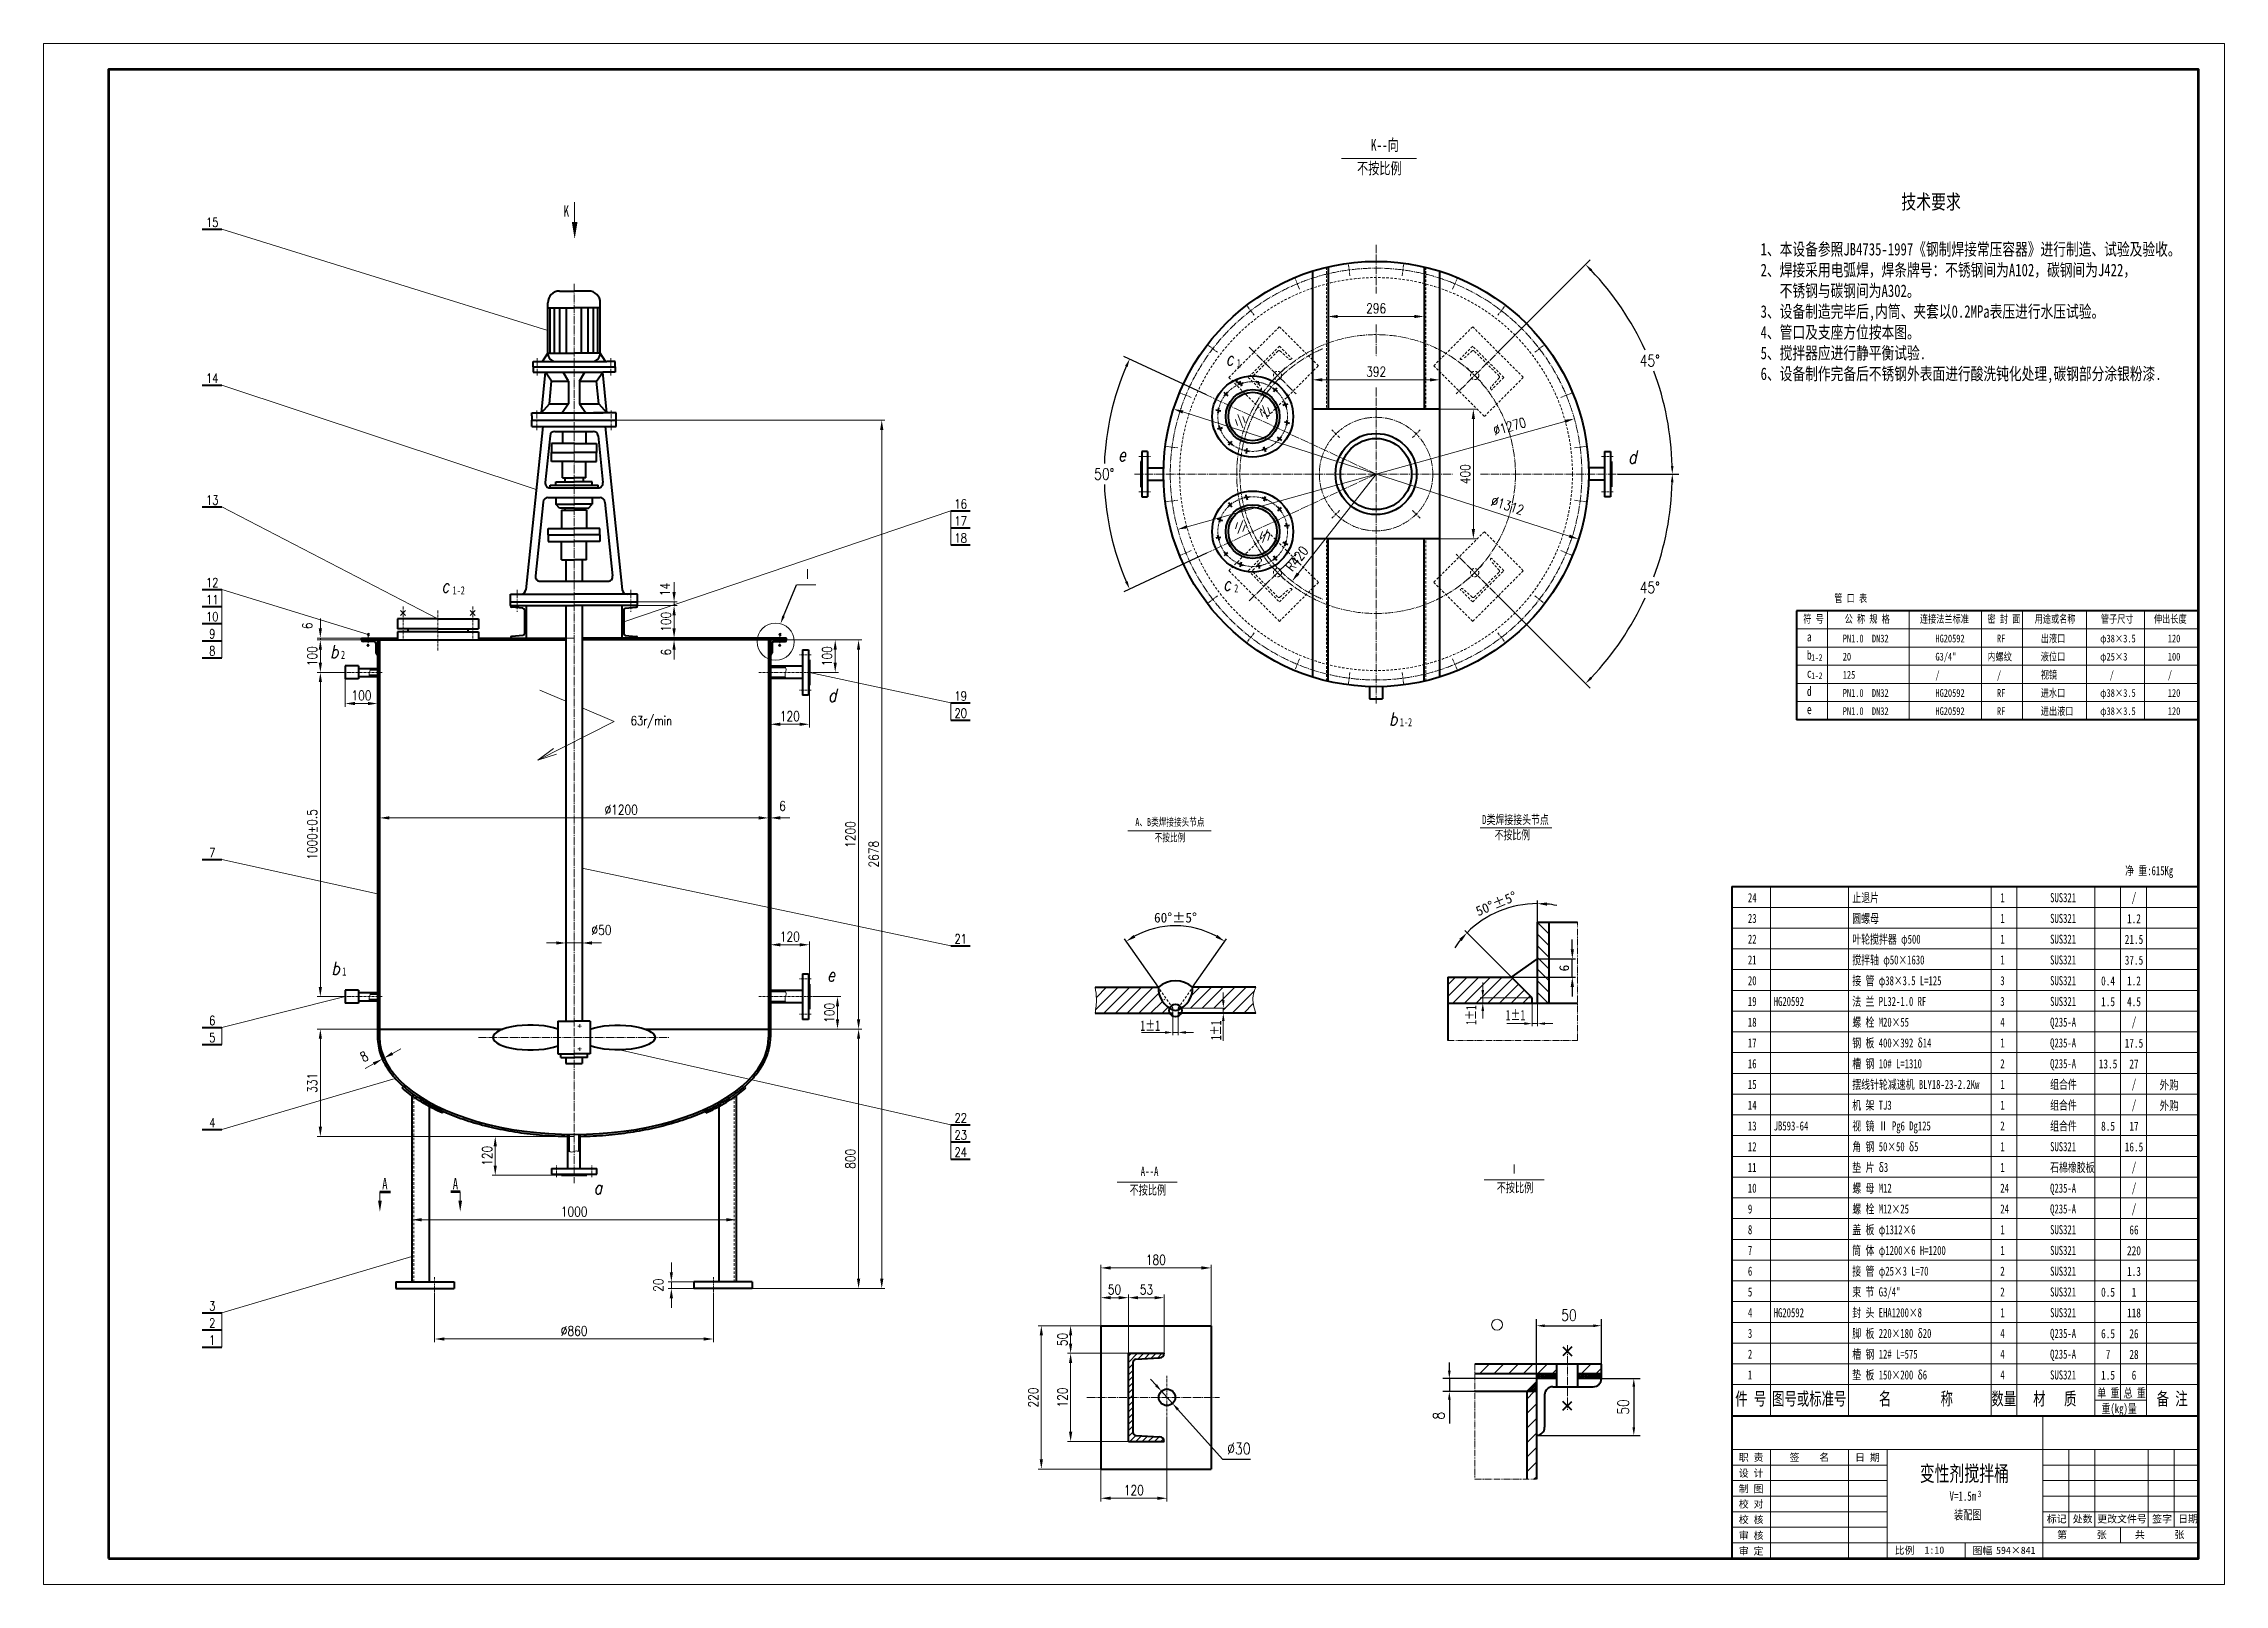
# Model space of a CAD drawing. Extents: x 588 to 78012, y -1551 to 8332.
# Drawn here: x 25517 to 32245, y 2376 to 7128 of the extents above; entities outside this region: 11.
import ezdxf
from ezdxf.enums import TextEntityAlignment as Align

# ---------------------------------------------------------------- set-up
doc = ezdxf.new("R2010")
doc.units = 0
doc.header["$LTSCALE"] = 10
doc.header["$PDMODE"] = 1
for name, pattern in [('JXX-L', [2.95, 1.9, -0.25, 0.15, -0.25, 0.15, -0.25]), ('XX-L', [1.25, 0.75, -0.5]), ('ZXX-L', [3.28, 2.5, -0.3, 0.18, -0.3]), ('ZXX-S', [1.27, 0.75, -0.2, 0.12, -0.2])]:
    doc.linetypes.add(name, pattern=pattern)
doc.layers.get('Defpoints').update_dxf_attribs({"linetype": 'CONTINUOUS'})
doc.layers.add('5剖面线层', color=2, linetype='CONTINUOUS')
doc.layers.add('7标注层', color=4, linetype='CONTINUOUS')
for name, color, linetype, lineweight in [('A 粗实线', 1, 'CONTINUOUS', 40), ('B 细实线', 7, 'CONTINUOUS', 18), ('C 文 字', 2, 'CONTINUOUS', 20), ('D 短中心线', 3, 'ZXX-S', 18), ('E 长中心线', 3, 'ZXX-L', 18), ('G 长虚线', 6, 'XX-L', 20), ('I 长双点线', 3, 'JXX-L', 18), ('J 标注尺寸', 2, 'CONTINUOUS', 18)]:
    doc.layers.add(name, color=color, linetype=linetype, lineweight=lineweight)
doc.styles.add('HZTXT', font='SIMFANG.TTF', dxfattribs={"width": 0.75})
doc.styles.add('ITALICT', font='ITALICT.shx', dxfattribs={"width": 0.7})
doc.styles.add('PC_TEXTSTYLE', font='romans.shx', dxfattribs={"width": 0.8, "bigfont": 'hzfs.shx'})
doc.styles.add('ROMANC', font='romanc', dxfattribs={"width": 0.7, "height": 6})
doc.styles.get("Standard").update_dxf_attribs({"font": 'SIMFANG.TTF'})
doc.styles.add('style2', font='SIMFANG.TTF', dxfattribs={"width": 0.7})
doc.styles.add('TH_GBDIM', font='romans.shx', dxfattribs={"width": 0.8, "bigfont": 'gbcbig.shx'})
doc.styles.add('标题中文', font='SIMFANG.TTF', dxfattribs={"width": 0.7})
doc.dimstyles.new('TH_GBDIM', dxfattribs={"dimscale": 10, "dimtxt": 3.5, "dimasz": 2.5, "dimexe": 2, "dimexo": 0, "dimgap": 1.5, "dimtad": 1, "dimdec": 1, "dimzin": 0, "dimdsep": 46, "dimtxsty": 'TH_GBDIM', "dimcen": 2.5, "dimclrd": 130, "dimclre": 130, "dimclrt": 3, "dimadec": 0, "dimazin": 0, "dimtfac": 0.714286, "dimtdec": 1, "dimtmove": 0, "dimatfit": 3, "dimfxl": 0, "dimtolj": 1, "dimtzin": 0, "dimlwd": -1, "dimlwe": -1, "dimarcsym": 0})
doc.dimstyles.new('通用标注4.0', dxfattribs={"dimscale": 10, "dimtxt": 3, "dimasz": 3, "dimexe": 1, "dimexo": 0, "dimgap": 1, "dimtad": 1, "dimdec": 0, "dimzin": 0, "dimdsep": 46, "dimtxsty": 'Standard', "dimcen": 0, "dimadec": 0, "dimazin": 0, "dimtfac": 0.375, "dimtdec": 0, "dimtmove": 2, "dimatfit": 3, "dimfxl": 0, "dimtzin": 0, "dimarcsym": 0})
pattern_1 = [(45, (-40842.97, -38622.62), (-22.45064, 22.45064), [])]

msp = doc.modelspace()

# ---------------------------------------------------------------- texts
at = {"layer": 'C 文 字'}
for s, height, style, width, p in [('K--向', 36, '标题中文', 0.7, (29611.7, 6797.58)), ('不按比例', 36, '标题中文', 0.7, (29568.81, 6725.37)), ('c', 40, 'ITALICT', 0.8, (29163.29, 6135.89)), ('e', 40, 'ITALICT', 0.8, (28831.26, 5839.88)), ('d', 40, 'ITALICT', 0.8, (30404.93, 5832.68)), ('c', 40, 'ITALICT', 0.8, (26743.88, 5435.26)), ('c', 40, 'ITALICT', 0.8, (29155.25, 5441.18)), ('b', 40, 'ITALICT', 0.8, (26400.18, 5232.63)), ('d', 40, 'ITALICT', 0.8, (27936.37, 5097.66)), ('b', 40, 'ITALICT', 0.8, (29667.06, 5024.88)), ('A、B类焊接接头节点', 24, '标题中文', 0.7, (28884.71, 4715.36)), ('D', 28, 'style2', 0.7, (29954.74, 4720.81)), ('类焊接接头节点', 28, 'style2', 0.7, (29968.3, 4720.81)), ('不按比例', 24, '标题中文', 0.7, (28944.37, 4667.23)), ('不按比例', 28, 'style2', 0.7, (29993.01, 4673.64)), ('b', 40, 'ITALICT', 0.8, (26403.99, 4256.04)), ('e', 40, 'ITALICT', 0.8, (27933.94, 4236.04)), ('1±1', 32, 'style2', 0.7, (28900.11, 4083.08)), ('1±1', 32, 'style2', 0.7, (30027.07, 4115.88)), ('A--A', 28.8, '标题中文', 0.7, (28901.18, 3635.89)), ('Ⅰ', 28.8, '标题中文', 0.7, (30039.4, 3643.06)), ('a', 40, 'ITALICT', 0.8, (27213.27, 3579.27)), ('不按比例', 28.8, '标题中文', 0.7, (28866.87, 3578.12)), ('不按比例', 28.8, '标题中文', 0.7, (29999.56, 3585.3))]:
    msp.add_text(s, height=height, dxfattribs=dict(at, style=style, width=width)).set_placement(p)
for s, height, style, width, p in [('15', 28.227, 'ROMANC', 0.8, (26036.82, 6576.88)), ('14', 28.227, 'ROMANC', 0.8, (26036.82, 6095.99)), ('13', 28.227, 'ROMANC', 0.8, (26036.82, 5720.04)), ('16', 28.227, 'ROMANC', 0.8, (28346.03, 5708.35)), ('17', 28.227, 'ROMANC', 0.8, (28346.03, 5655.69)), ('18', 28.227, 'ROMANC', 0.8, (28346.03, 5603.02)), ('12', 28.227, 'ROMANC', 0.8, (26036.82, 5465.73)), ('11', 28.227, 'ROMANC', 0.8, (26036.82, 5413.06)), ('10', 28.227, 'ROMANC', 0.8, (26036.82, 5360.39)), ('9', 28.23, 'ROMANC', 0.8, (26036.82, 5307.72)), ('8', 28.23, 'ROMANC', 0.8, (26036.82, 5255.05)), ('19', 28.227, 'ROMANC', 0.8, (28346.03, 5115.72)), ('63r/min', 28.227, 'ROMANC', 0.8, (27391.8, 5037.94)), ('20', 28.227, 'ROMANC', 0.8, (28346.03, 5063.05)), ('7', 28.23, 'ROMANC', 0.8, (26036.82, 4632.65)), ('/', 28, 'HZTXT', 0.75, (31965.7, 4493.06)), ('1.2', 28, 'HZTXT', 0.75, (31965.7, 4429.06)), ('21', 28.227, 'ROMANC', 0.8, (28346.03, 4366.97)), ('21.5', 28, 'HZTXT', 0.75, (31965.7, 4365.06)), ('37.5', 28, 'HZTXT', 0.75, (31965.7, 4301.06)), ('0.4', 28, 'HZTXT', 0.75, (31885.7, 4237.06)), ('1.2', 28, 'HZTXT', 0.75, (31965.7, 4237.06)), ('1.5', 28, 'HZTXT', 0.75, (31885.7, 4173.06)), ('4.5', 28, 'HZTXT', 0.75, (31965.7, 4173.06)), ('6', 28.23, 'ROMANC', 0.8, (26036.82, 4115.08)), ('/', 28, 'HZTXT', 0.75, (31965.7, 4109.06)), ('5', 28.23, 'ROMANC', 0.8, (26036.82, 4062.41)), ('17.5', 28, 'HZTXT', 0.75, (31965.7, 4045.06)), ('13.5', 28, 'HZTXT', 0.75, (31885.7, 3981.06)), ('27', 28, 'HZTXT', 0.75, (31965.7, 3981.06)), ('/', 28, 'HZTXT', 0.75, (31965.7, 3917.06)), ('外购', 28, 'HZTXT', 0.75, (32074.13, 3917.06)), ('/', 28, 'HZTXT', 0.75, (31965.7, 3853.06)), ('外购', 28, 'HZTXT', 0.75, (32074.13, 3853.06)), ('4', 28.23, 'ROMANC', 0.8, (26036.82, 3799.96)), ('22', 28.227, 'ROMANC', 0.8, (28346.03, 3814.42)), ('23', 28.227, 'ROMANC', 0.8, (28346.03, 3761.75)), ('8.5', 28, 'HZTXT', 0.75, (31885.7, 3789.06)), ('17', 28, 'HZTXT', 0.75, (31965.7, 3789.06)), ('24', 28.227, 'ROMANC', 0.8, (28346.03, 3709.08)), ('16.5', 28, 'HZTXT', 0.75, (31965.7, 3725.06)), ('/', 28, 'HZTXT', 0.75, (31965.7, 3661.06)), ('/', 28, 'HZTXT', 0.75, (31965.7, 3597.06)), ('/', 28, 'HZTXT', 0.75, (31965.7, 3533.06)), ('66', 28, 'HZTXT', 0.75, (31965.7, 3469.06)), ('220', 28, 'HZTXT', 0.75, (31965.7, 3405.06)), ('1.3', 28, 'HZTXT', 0.75, (31965.7, 3341.06)), ('3', 28.23, 'ROMANC', 0.8, (26036.82, 3234.62)), ('0.5', 28, 'HZTXT', 0.75, (31885.7, 3277.06)), ('1', 28, 'HZTXT', 0.75, (31965.7, 3277.06)), ('2', 28.23, 'ROMANC', 0.8, (26036.82, 3181.95)), ('6.5', 28, 'HZTXT', 0.75, (31885.7, 3149.06)), ('118', 28, 'HZTXT', 0.75, (31965.7, 3213.06)), ('26', 28, 'HZTXT', 0.75, (31965.7, 3149.06)), ('1', 28.23, 'ROMANC', 0.8, (26036.82, 3129.28)), ('7', 28, 'HZTXT', 0.75, (31885.7, 3085.06)), ('28', 28, 'HZTXT', 0.75, (31965.7, 3085.06)), ('1.5', 28, 'HZTXT', 0.75, (31885.7, 3021.06)), ('6', 28, 'HZTXT', 0.75, (31965.7, 3021.06))]:
    msp.add_text(s, height=height, dxfattribs=dict(at, style=style, width=width)).set_placement(p, align=Align.MIDDLE)
at = {"layer": 'C 文 字', "color": 3, "style": 'PC_TEXTSTYLE', "width": 0.8}
msp.add_text('Ⅰ', height=35, dxfattribs=at).set_placement((27858.93, 5473.73))
at = {"layer": 'C 文 字', "style": 'style2', "width": 0.7}
for p in [(29149.74, 4054.36), (29936.65, 4101.41)]:
    msp.add_text('1±1', height=32, rotation=90, dxfattribs=at).set_placement(p)
at = {"layer": 'C 文 字', "style": '标题中文', "oblique": 0.5}
msp.add_text('职 责', height=22.4, rotation=0.095868, dxfattribs=at).set_placement((30784.51, 2767.55), align=Align.MIDDLE_CENTER)
for s, p in [('签    名', (30964.16, 2768.39)), ('日 期', (31143.28, 2767.91)), ('设 计', (30784.51, 2719.55)), ('校 对', (30784.51, 2624.4)), ('制 图', (30784.51, 2671.55)), ('校 核', (30784.51, 2576.4)), ('标记', (31727.25, 2578.53)), ('处数', (31807.25, 2578.53)), ('更改文件号', (31928.55, 2578.53)), ('签字', (32052.43, 2578.53)), ('日期', (32132.43, 2578.53)), ('审 核', (30784.51, 2527.55)), ('审 定', (30784.51, 2479.55)), ('比例', (31257.94, 2481.61)), ('1:10', (31349.79, 2481.61)), ('图幅', (31497.94, 2480.89)), ('594×841', (31601.06, 2480.89)), ('第      张', (31804.88, 2529.76)), ('共      张', (32044.88, 2529.76))]:
    msp.add_text(s, height=22.4, rotation=0.095868, dxfattribs=at).set_placement(p, align=Align.MIDDLE)
at = {"layer": 'C 文 字', "attachment_point": 1, "style": 'HZTXT'}
for s, insert, char_height, width in [('                   技术要求\\P\\P{\\H0.8571x;1、本设备参照JB4735-1997《钢制焊接常压容器》进行制造、试验及验收。\\P2、焊接采用电弧焊，焊条牌号：不锈钢间为A102，碳钢间为J422，\\P   不锈钢与碳钢间为A302。\\P3、设备制造完毕后,内筒、夹套以0.2MPa表压进行水压试验。\\P4、管口及支座方位按本图。\\P5、搅拌器应进行静平衡试验.\\P6、设备制作完备后不锈钢外表面进行酸洗钝化处理,碳钢部分涂银粉漆.}', (30813.8, 6662.45), 44.8, 2304), ('管 口 表', (31041.25, 5429.59), 24, 384), (' 符 号', (30932.42, 5365.65), 24, 384), ('公 称 规 格', (31073.23, 5365.65), 24, 384), ('连接法兰标准', (31305.24, 5365.65), 24, 384), ('密 封 面', (31513.78, 5365.65), 24, 384), ('用途或名称', (31659.38, 5365.65), 24, 384), ('管子尺寸', (31863.65, 5365.65), 24, 384), ('伸出长度', (32027.38, 5365.65), 24, 384), ('a', (30956.71, 5313.03), 28.8, 460.8), ('b', (30956.71, 5257.03), 28.8, 460.8), ('20', (31067.25, 5249.31), 24, 384), ('PN1.0  DN32', (31067.25, 5305.31), 24, 384), ('G3/4"', (31353.19, 5249.31), 24, 384), ('HG20592', (31353.19, 5305.31), 24, 384), ('内螺纹', (31513.49, 5249.31), 24, 384), ('RF', (31543.1, 5305.31), 24, 384), ('液位口', (31678.15, 5249.31), 24, 384), ('出液口', (31678.15, 5305.31), 24, 384), ('φ38×3.5', (31861.52, 5305.31), 24, 384), ('φ25×3', (31861.52, 5249.31), 24, 384), ('120', (32070.16, 5305.31), 24, 384), ('100', (32070.16, 5249.31), 24, 384), ('c', (30956.71, 5201.03), 28.8, 460.8), ('125', (31067.25, 5193.31), 24, 384), ('/', (31353.19, 5193.31), 24, 384), ('/', (31543.1, 5193.31), 24, 384), ('视镜', (31678.15, 5193.31), 24, 384), ('/', (31890.91, 5193.31), 24, 384), ('/', (32070.16, 5193.31), 24, 384), ('d ', (30956.71, 5145.03), 28.8, 460.8), ('PN1.0  DN32', (31067.25, 5137.31), 24, 384), ('HG20592', (31353.19, 5137.31), 24, 384), ('RF', (31543.1, 5137.31), 24, 384), ('进水口', (31678.15, 5137.31), 24, 384), ('φ38×3.5', (31861.52, 5137.31), 24, 384), ('120', (32070.16, 5137.31), 24, 384), ('e', (30956.71, 5089.03), 28.8, 460.8), ('PN1.0  DN32', (31067.25, 5081.31), 24, 384), ('HG20592', (31353.19, 5081.31), 24, 384), ('RF', (31543.1, 5081.31), 24, 384), ('进出液口', (31678.15, 5081.31), 24, 384), ('φ38×3.5', (31861.52, 5081.31), 24, 384), ('120', (32070.16, 5081.31), 24, 384)]:
    msp.add_mtext(s, dxfattribs=dict(at, insert=insert, char_height=char_height, width=width))
at = {"layer": 'J 标注尺寸', "style": '标题中文', "width": 0.7}
for s, height, p in [('SUS321', 28, (77932.82, 8304)), ('K', 35, (27121.1, 6594.62)), ('1', 25.2, (29197.84, 6129.92)), ('1-2', 25.2, (26778.43, 5429.3)), ('2', 25.2, (29189.8, 5435.21)), ('2', 25.2, (26434.08, 5230.46)), ('1-2', 20.16, (30970.12, 5224.75)), ('1-2', 20.16, (30970.12, 5168.75)), ('1-2', 25.2, (29700.97, 5022.71)), ('净 重:615Kg', 28, (31938.44, 4563.33)), ('止退片', 28, (31096.63, 4480)), ('SUS321', 28, (31707, 4480)), ('24', 28, (30774.68, 4480)), ('23', 28, (30774.68, 4416)), ('圆螺母', 28, (31096.63, 4416)), ('1', 28, (31553.28, 4480)), ('1', 28, (31553.28, 4416)), ('SUS321', 28, (31707, 4416)), ('22', 28, (30774.68, 4352)), ('叶轮搅拌器 φ500', 28, (31096.63, 4352)), ('1', 28, (31553.28, 4352)), ('SUS321', 28, (31707, 4352)), ('21', 28, (30774.68, 4288)), ('搅拌轴 φ50×1630', 28, (31096.63, 4288)), ('1', 28, (31553.28, 4288)), ('SUS321', 28, (31707, 4288)), ('1', 25.2, (26437.89, 4253.87)), ('20', 28, (30774.68, 4224)), ('接 管 φ38×3.5 L=125', 28, (31096.63, 4224)), ('3', 28, (31553.28, 4224)), ('SUS321', 28, (31707, 4224)), ('19', 28, (30774.68, 4160)), ('HG20592', 28, (30854.25, 4160)), ('法 兰 PL32-1.0 RF', 28, (31096.63, 4160)), ('3', 28, (31553.28, 4160)), ('SUS321', 28, (31707, 4160)), ('18', 28, (30774.68, 4096)), ('螺 栓 M20×55', 28, (31096.63, 4096)), ('4', 28, (31553.28, 4096)), ('Q235-A', 28, (31707, 4096)), ('17', 28, (30774.68, 4032)), ('钢 板 400×392 δ14', 28, (31096.63, 4032)), ('1', 28, (31553.28, 4032)), ('Q235-A', 28, (31707, 4032)), ('16', 28, (30774.68, 3968)), ('槽 钢 10# L=1310', 28, (31096.63, 3968)), ('2', 28, (31553.28, 3968)), ('Q235-A', 28, (31707, 3968)), ('15', 28, (30774.68, 3904)), ('摆线针轮减速机 BLY18-23-2.2Kw', 28, (31096.63, 3904)), ('1', 28, (31553.28, 3904)), ('组合件', 28, (31707, 3904)), ('14', 28, (30774.68, 3840)), ('机 架 TJ3', 28, (31096.63, 3840)), ('1', 28, (31553.28, 3840)), ('组合件', 28, (31707, 3840)), ('13', 28, (30774.68, 3776)), ('JB593-64', 28, (30854.25, 3776)), ('视 镜 Ⅱ Pg6 Dg125', 28, (31096.63, 3776)), ('2', 28, (31553.28, 3776)), ('组合件', 28, (31707, 3776)), ('12', 28, (30774.68, 3712)), ('角 钢 50×50 δ5', 28, (31096.63, 3712)), ('1', 28, (31553.28, 3712)), ('SUS321', 28, (31707, 3712)), ('11', 28, (30774.68, 3648)), ('垫 片 δ3', 28, (31096.63, 3648)), ('1', 28, (31553.28, 3648)), ('石棉橡胶板', 28, (31707, 3648)), ('A', 35, (26561.14, 3594.02)), ('A', 35, (26778.75, 3594.02)), ('10', 28, (30774.68, 3584)), ('螺 母 M12', 28, (31096.63, 3584)), ('24', 28, (31553.28, 3584)), ('Q235-A', 28, (31707, 3584)), ('9', 28, (30774.68, 3520)), ('螺 栓 M12×25', 28, (31096.63, 3520)), ('24', 28, (31553.28, 3520)), ('Q235-A', 28, (31707, 3520)), ('8', 28, (30774.68, 3456)), ('盖 板 φ1312×6', 28, (31096.63, 3456)), ('1', 28, (31553.28, 3456)), ('SUS321', 28, (31707, 3456)), ('7', 28, (30774.68, 3392)), ('筒 体 φ1200×6 H=1200', 28, (31096.63, 3392)), ('1', 28, (31553.28, 3392)), ('SUS321', 28, (31707, 3392)), ('6', 28, (30774.68, 3328)), ('接 管 φ25×3 L=70', 28, (31096.63, 3328)), ('2', 28, (31553.28, 3328)), ('SUS321', 28, (31707, 3328)), ('5', 28, (30774.68, 3264)), ('封 头 EHA1200×8', 28, (31096.63, 3200)), ('束 节 G3/4"', 28, (31096.63, 3264)), ('2', 28, (31553.28, 3264)), ('SUS321', 28, (31707, 3264)), ('4', 28, (30774.68, 3200)), ('3', 28, (30774.68, 3136)), ('HG20592', 28, (30854.25, 3200)), ('脚 板 220×180 δ20', 28, (31096.63, 3136)), ('4', 28, (31553.28, 3136)), ('1', 28, (31553.28, 3200)), ('Q235-A', 28, (31707, 3136)), ('SUS321', 28, (31707, 3200)), ('2', 28, (30774.68, 3072)), ('槽 钢 12# L=575', 28, (31096.63, 3072)), ('4', 28, (31553.28, 3072)), ('Q235-A', 28, (31707, 3072)), ('1', 28, (30774.68, 3008)), ('垫 板 150×200 δ6', 28, (31096.63, 3008)), ('4', 28, (31553.28, 3008)), ('SUS321', 28, (31707, 3008)), ('件 号', 39.984, (30735.6, 2928.7)), ('图号或标准号', 39.984, (30849.3, 2928.7)), ('名        称', 39.984, (31178.63, 2928.7)), ('数量', 39.984, (31525.9, 2928.7)), ('材   质', 39.984, (31654.68, 2928.7)), ('单 重', 28, (31852.56, 2952.37)), ('总 重', 28, (31933.96, 2952.37)), ('备 注', 39.984, (32035.87, 2928.7)), ('重(kg)量', 28, (31865.83, 2904.37)), ('变性剂搅拌桶', 47.981, (31305.04, 2693.9)), ('V=1.5m', 28.788, (31396.62, 2633.73)), ('3', 20.16, (31483.63, 2645.05)), ('装配图', 28.788, (31410.53, 2576.39))]:
    msp.add_text(s, height=height, dxfattribs=at).set_placement(p)

# ---------------------------------------------------------------- blocks, each defined once
blk = doc.blocks.new('*D114')
at = {"layer": 'C 文 字', "color": 0}
for p, q in [((26497, 5288.7), (26360.4, 5288.7)), ((26370.4, 5258.7), (26370.4, 5218.7)), ((26440.7, 5188.7), (26360.4, 5188.7))]:
    blk.add_line(p, q, dxfattribs=at)
for points in [[(26365.4, 5258.7), (26375.4, 5258.7), (26370.4, 5288.7)], [(26365.4, 5218.7), (26375.4, 5218.7), (26370.4, 5188.7)]]:
    blk.add_solid(points, dxfattribs=at)
at = {"layer": 'Defpoints', "color": 0}
for p in [(26497, 5288.7), (26370.4, 5188.7), (26440.7, 5188.7)]:
    blk.add_point(p, dxfattribs=at)
at = {"layer": 'C 文 字', "color": 0, "insert": (26345.4, 5238.7), "char_height": 30, "attachment_point": 5, "rotation": 90, "style": 'TH_GBDIM'}
blk.add_mtext('100', dxfattribs=at)
blk = doc.blocks.new('*D115')
at = {"layer": 'C 文 字', "color": 0}
for p, q in [((26447, 5168.7), (26447, 5082.7)), ((26547, 5127.1), (26547, 5082.7)), ((26477, 5092.7), (26517, 5092.7))]:
    blk.add_line(p, q, dxfattribs=at)
for points in [[(26477, 5097.7), (26477, 5087.7), (26447, 5092.7)], [(26517, 5097.7), (26517, 5087.7), (26547, 5092.7)]]:
    blk.add_solid(points, dxfattribs=at)
at = {"layer": 'Defpoints', "color": 0}
for p in [(26447, 5168.7), (26547, 5127.1), (26547, 5092.7)]:
    blk.add_point(p, dxfattribs=at)
at = {"layer": 'C 文 字', "color": 0, "insert": (26497, 5117.7), "char_height": 30, "attachment_point": 5, "style": 'TH_GBDIM'}
blk.add_mtext('100', dxfattribs=at)
blk = doc.blocks.new('*D116')
at = {"layer": 'C 文 字', "color": 0}
for p, q in [((26370.4, 5324.7), (26370.4, 5354.7)), ((26497, 5294.7), (26360.4, 5294.7)), ((26447.1, 5288.7), (26360.4, 5288.7)), ((26370.4, 5288.7), (26370.4, 5294.7)), ((26370.4, 5258.7), (26370.4, 5228.7))]:
    blk.add_line(p, q, dxfattribs=at)
for points in [[(26365.4, 5324.7), (26375.4, 5324.7), (26370.4, 5294.7)], [(26365.4, 5258.7), (26375.4, 5258.7), (26370.4, 5288.7)]]:
    blk.add_solid(points, dxfattribs=at)
at = {"layer": 'Defpoints', "color": 0}
for p in [(26370.4, 5294.7), (26447.1, 5288.7), (26497, 5294.7)]:
    blk.add_point(p, dxfattribs=at)
at = {"layer": 'C 文 字', "color": 0, "insert": (26330.4, 5332.6), "char_height": 30, "attachment_point": 5, "rotation": 90, "style": 'TH_GBDIM'}
blk.add_mtext('6', dxfattribs=at)
blk = doc.blocks.new('*D117')
at = {"layer": 'C 文 字', "color": 0}
for p, q in [((26424.7, 5188.7), (26360.4, 5188.7)), ((26370.4, 5158.7), (26370.4, 4218.7)), ((26440.7, 4188.7), (26360.4, 4188.7))]:
    blk.add_line(p, q, dxfattribs=at)
for points in [[(26365.4, 5158.7), (26375.4, 5158.7), (26370.4, 5188.7)], [(26365.4, 4218.7), (26375.4, 4218.7), (26370.4, 4188.7)]]:
    blk.add_solid(points, dxfattribs=at)
at = {"layer": 'Defpoints', "color": 0}
for p in [(26424.7, 5188.7), (26370.4, 4188.7), (26440.7, 4188.7)]:
    blk.add_point(p, dxfattribs=at)
at = {"layer": 'C 文 字', "color": 0, "insert": (26345.4, 4688.7), "char_height": 30, "attachment_point": 5, "rotation": 90, "style": 'TH_GBDIM'}
blk.add_mtext('1000%%p0.5', dxfattribs=at)
blk = doc.blocks.new('*D118')
at = {"layer": 'C 文 字', "color": 0}
for p, q in [((27809, 5288.7), (27968.9, 5288.7)), ((27958.9, 5258.7), (27958.9, 5218.7)), ((27893.3, 5188.7), (27968.9, 5188.7))]:
    blk.add_line(p, q, dxfattribs=at)
for points in [[(27953.9, 5258.7), (27963.9, 5258.7), (27958.9, 5288.7)], [(27953.9, 5218.7), (27963.9, 5218.7), (27958.9, 5188.7)]]:
    blk.add_solid(points, dxfattribs=at)
at = {"layer": 'Defpoints', "color": 0}
for p in [(27809, 5288.7), (27893.3, 5188.7), (27958.9, 5188.7)]:
    blk.add_point(p, dxfattribs=at)
at = {"layer": 'C 文 字', "color": 0, "insert": (27933.9, 5238.7), "char_height": 30, "attachment_point": 5, "rotation": 90, "style": 'TH_GBDIM'}
blk.add_mtext('100', dxfattribs=at)
blk = doc.blocks.new('*D119')
at = {"layer": 'C 文 字', "color": 0}
for p, q in [((27909.8, 5288.7), (28040.9, 5288.7)), ((28030.9, 5258.7), (28030.9, 4118.7)), ((27753, 4088.7), (28040.9, 4088.7))]:
    blk.add_line(p, q, dxfattribs=at)
for points in [[(28025.9, 5258.7), (28035.9, 5258.7), (28030.9, 5288.7)], [(28025.9, 4118.7), (28035.9, 4118.7), (28030.9, 4088.7)]]:
    blk.add_solid(points, dxfattribs=at)
at = {"layer": 'Defpoints', "color": 0}
for p in [(27909.8, 5288.7), (27753, 4088.7), (28030.9, 4088.7)]:
    blk.add_point(p, dxfattribs=at)
at = {"layer": 'C 文 字', "color": 0, "insert": (28005.9, 4688.7), "char_height": 30, "attachment_point": 5, "rotation": 90, "style": 'TH_GBDIM'}
blk.add_mtext('1200', dxfattribs=at)
blk = doc.blocks.new('*D120')
at = {"layer": 'C 文 字', "color": 0}
for p, q in [((27893.3, 4188.7), (27975.9, 4188.7)), ((27965.9, 4158.7), (27965.9, 4118.7)), ((27936.8, 4088.7), (27975.9, 4088.7))]:
    blk.add_line(p, q, dxfattribs=at)
for points in [[(27960.9, 4158.7), (27970.9, 4158.7), (27965.9, 4188.7)], [(27960.9, 4118.7), (27970.9, 4118.7), (27965.9, 4088.7)]]:
    blk.add_solid(points, dxfattribs=at)
at = {"layer": 'Defpoints', "color": 0}
for p in [(27893.3, 4188.7), (27936.8, 4088.7), (27965.9, 4088.7)]:
    blk.add_point(p, dxfattribs=at)
at = {"layer": 'C 文 字', "color": 0, "insert": (27940.9, 4138.7), "char_height": 30, "attachment_point": 5, "rotation": 90, "style": 'TH_GBDIM'}
blk.add_mtext('100', dxfattribs=at)
blk = doc.blocks.new('*D121')
at = {"layer": 'C 文 字', "color": 0}
for p, q in [((27879, 5149.7), (27879, 5018.7)), ((27759, 5032.4), (27759, 5018.7)), ((27849, 5028.7), (27789, 5028.7))]:
    blk.add_line(p, q, dxfattribs=at)
for points in [[(27789, 5033.7), (27789, 5023.7), (27759, 5028.7)], [(27849, 5033.7), (27849, 5023.7), (27879, 5028.7)]]:
    blk.add_solid(points, dxfattribs=at)
at = {"layer": 'Defpoints', "color": 0}
for p in [(27879, 5149.7), (27759, 5032.4), (27759, 5028.7)]:
    blk.add_point(p, dxfattribs=at)
at = {"layer": 'C 文 字', "color": 0, "insert": (27819, 5053.7), "char_height": 30, "attachment_point": 5, "style": 'TH_GBDIM'}
blk.add_mtext('120', dxfattribs=at)
blk = doc.blocks.new('*D122')
at = {"layer": 'C 文 字', "color": 0}
for p, q in [((27759, 4345), (27759, 4358.7)), ((27849, 4348.7), (27789, 4348.7)), ((27879, 4227.7), (27879, 4358.7))]:
    blk.add_line(p, q, dxfattribs=at)
for points in [[(27789, 4353.7), (27789, 4343.7), (27759, 4348.7)], [(27849, 4353.7), (27849, 4343.7), (27879, 4348.7)]]:
    blk.add_solid(points, dxfattribs=at)
at = {"layer": 'Defpoints', "color": 0}
for p in [(27759, 4348.7), (27759, 4345), (27879, 4227.7)]:
    blk.add_point(p, dxfattribs=at)
at = {"layer": 'C 文 字', "color": 0, "insert": (27819, 4373.7), "char_height": 30, "attachment_point": 5, "style": 'TH_GBDIM'}
blk.add_mtext('120', dxfattribs=at)
blk = doc.blocks.new('*D123')
at = {"layer": 'C 文 字', "color": 0}
for p, q in [((26553, 4740), (26553, 4750)), ((26583, 4740), (27723, 4740)), ((27753, 4740), (27753, 4750))]:
    blk.add_line(p, q, dxfattribs=at)
for points in [[(26583, 4745), (26583, 4735), (26553, 4740)], [(27723, 4745), (27723, 4735), (27753, 4740)]]:
    blk.add_solid(points, dxfattribs=at)
at = {"layer": 'Defpoints', "color": 0}
for p in [(26553, 4740), (27753, 4740), (27753, 4740)]:
    blk.add_point(p, dxfattribs=at)
at = {"layer": 'C 文 字', "color": 0, "insert": (27298.9, 4765), "char_height": 30, "attachment_point": 5, "style": 'TH_GBDIM'}
blk.add_mtext('%%c1200', dxfattribs=at)
blk = doc.blocks.new('*D124')
at = {"layer": 'C 文 字', "color": 0}
for p, q in [((27723, 4740), (27693, 4740)), ((27753, 4750), (27753, 4730)), ((27753, 4740), (27759, 4740)), ((27759, 4750), (27759, 4730)), ((27789, 4740), (27819, 4740))]:
    blk.add_line(p, q, dxfattribs=at)
for points in [[(27723, 4745), (27723, 4735), (27753, 4740)], [(27789, 4745), (27789, 4735), (27759, 4740)]]:
    blk.add_solid(points, dxfattribs=at)
at = {"layer": 'Defpoints', "color": 0}
for p in [(27753, 4750), (27759, 4750), (27759, 4740)]:
    blk.add_point(p, dxfattribs=at)
at = {"layer": 'C 文 字', "color": 0, "insert": (27796, 4776.9), "char_height": 30, "attachment_point": 5, "style": 'TH_GBDIM'}
blk.add_mtext('6', dxfattribs=at)
blk = doc.blocks.new('*D125')
at = {"layer": 'C 文 字', "color": 0}
for p, q in [((27349, 5394.7), (27471.7, 5394.7)), ((27461.7, 5364.7), (27461.7, 5324.7)), ((27479.7, 5294.7), (27451.7, 5294.7))]:
    blk.add_line(p, q, dxfattribs=at)
for points in [[(27456.7, 5364.7), (27466.7, 5364.7), (27461.7, 5394.7)], [(27456.7, 5324.7), (27466.7, 5324.7), (27461.7, 5294.7)]]:
    blk.add_solid(points, dxfattribs=at)
at = {"layer": 'Defpoints', "color": 0}
for p in [(27349, 5394.7), (27461.7, 5294.7), (27479.7, 5294.7)]:
    blk.add_point(p, dxfattribs=at)
at = {"layer": 'C 文 字', "color": 0, "insert": (27436.7, 5344.7), "char_height": 30, "attachment_point": 5, "rotation": 90, "style": 'TH_GBDIM'}
blk.add_mtext('100', dxfattribs=at)
blk = doc.blocks.new('*D126')
at = {"layer": 'C 文 字', "color": 0}
for p, q in [((27461.7, 5436.7), (27461.7, 5466.7)), ((27349, 5406.7), (27471.7, 5406.7)), ((27396.6, 5394.7), (27471.7, 5394.7)), ((27461.7, 5394.7), (27461.7, 5406.7)), ((27461.7, 5364.7), (27461.7, 5334.7))]:
    blk.add_line(p, q, dxfattribs=at)
for points in [[(27456.7, 5436.7), (27466.7, 5436.7), (27461.7, 5406.7)], [(27456.7, 5364.7), (27466.7, 5364.7), (27461.7, 5394.7)]]:
    blk.add_solid(points, dxfattribs=at)
at = {"layer": 'Defpoints', "color": 0}
for p in [(27349, 5406.7), (27396.6, 5394.7), (27461.7, 5406.7)]:
    blk.add_point(p, dxfattribs=at)
at = {"layer": 'C 文 字', "color": 0, "insert": (27434, 5444.7), "char_height": 30, "attachment_point": 5, "rotation": 90, "style": 'TH_GBDIM'}
blk.add_mtext('14', dxfattribs=at)
blk = doc.blocks.new('*D127')
at = {"layer": 'C 文 字', "color": 0}
for p, q in [((27283, 5966.7), (28112.4, 5966.7)), ((28102.4, 5936.7), (28102.4, 3318.7)), ((27703, 3288.7), (28112.4, 3288.7))]:
    blk.add_line(p, q, dxfattribs=at)
for points in [[(28097.4, 5936.7), (28107.4, 5936.7), (28102.4, 5966.7)], [(28097.4, 3318.7), (28107.4, 3318.7), (28102.4, 3288.7)]]:
    blk.add_solid(points, dxfattribs=at)
at = {"layer": 'Defpoints', "color": 0}
for p in [(27283, 5966.7), (27703, 3288.7), (28102.4, 3288.7)]:
    blk.add_point(p, dxfattribs=at)
at = {"layer": 'C 文 字', "color": 0, "insert": (28077.4, 4627.7), "char_height": 30, "attachment_point": 5, "rotation": 90, "style": 'TH_GBDIM'}
blk.add_mtext('2678', dxfattribs=at)
blk = doc.blocks.new('*D128')
at = {"layer": 'C 文 字', "color": 0}
for p, q in [((27897, 4088.7), (28040.9, 4088.7)), ((28030.9, 4058.7), (28030.9, 3318.7)), ((27952.4, 3288.7), (28040.9, 3288.7))]:
    blk.add_line(p, q, dxfattribs=at)
for points in [[(28025.9, 4058.7), (28035.9, 4058.7), (28030.9, 4088.7)], [(28025.9, 3318.7), (28035.9, 3318.7), (28030.9, 3288.7)]]:
    blk.add_solid(points, dxfattribs=at)
at = {"layer": 'Defpoints', "color": 0}
for p in [(27897, 4088.7), (27952.4, 3288.7), (28030.9, 3288.7)]:
    blk.add_point(p, dxfattribs=at)
at = {"layer": 'C 文 字', "color": 0, "insert": (28005.9, 3688.7), "char_height": 30, "attachment_point": 5, "rotation": 90, "style": 'TH_GBDIM'}
blk.add_mtext('800', dxfattribs=at)
blk = doc.blocks.new('*D129')
at = {"layer": 'C 文 字', "color": 0}
for p, q in [((26653, 3500.6), (26653, 3510.6)), ((26683, 3500.6), (27623, 3500.6)), ((27653, 3500.6), (27653, 3510.6))]:
    blk.add_line(p, q, dxfattribs=at)
for points in [[(26683, 3505.6), (26683, 3495.6), (26653, 3500.6)], [(27623, 3505.6), (27623, 3495.6), (27653, 3500.6)]]:
    blk.add_solid(points, dxfattribs=at)
at = {"layer": 'Defpoints', "color": 0}
for p in [(26653, 3500.6), (27653, 3500.6), (27653, 3500.6)]:
    blk.add_point(p, dxfattribs=at)
at = {"layer": 'C 文 字', "color": 0, "insert": (27153, 3525.6), "char_height": 30, "attachment_point": 5, "style": 'TH_GBDIM'}
blk.add_mtext('1000', dxfattribs=at)
blk = doc.blocks.new('*D130')
at = {"layer": 'C 文 字', "color": 0}
for p, q in [((26553, 4088.7), (26360.4, 4088.7)), ((26370.4, 4058.7), (26370.4, 3787.4)), ((27153, 3757.4), (26360.4, 3757.4))]:
    blk.add_line(p, q, dxfattribs=at)
for points in [[(26365.4, 4058.7), (26375.4, 4058.7), (26370.4, 4088.7)], [(26365.4, 3787.4), (26375.4, 3787.4), (26370.4, 3757.4)]]:
    blk.add_solid(points, dxfattribs=at)
at = {"layer": 'Defpoints', "color": 0}
for p in [(26553, 4088.7), (26370.4, 3757.4), (27153, 3757.4)]:
    blk.add_point(p, dxfattribs=at)
at = {"layer": 'C 文 字', "color": 0, "insert": (26345.4, 3923.1), "char_height": 30, "attachment_point": 5, "rotation": 90, "style": 'TH_GBDIM'}
blk.add_mtext('331', dxfattribs=at)
blk = doc.blocks.new('*D131')
at = {"layer": 'C 文 字', "color": 0}
for p, q in [((27461.7, 5324.7), (27461.7, 5354.7)), ((27477.7, 5294.7), (27451.7, 5294.7)), ((27477.7, 5288.7), (27451.7, 5288.7)), ((27461.7, 5288.7), (27461.7, 5294.7)), ((27461.7, 5258.7), (27461.7, 5228.7))]:
    blk.add_line(p, q, dxfattribs=at)
for points in [[(27456.7, 5324.7), (27466.7, 5324.7), (27461.7, 5294.7)], [(27456.7, 5258.7), (27466.7, 5258.7), (27461.7, 5288.7)]]:
    blk.add_solid(points, dxfattribs=at)
at = {"layer": 'Defpoints', "color": 0}
for p in [(27461.7, 5294.7), (27477.7, 5294.7), (27477.7, 5288.7)]:
    blk.add_point(p, dxfattribs=at)
at = {"layer": 'C 文 字', "color": 0, "insert": (27437.1, 5251.2), "char_height": 30, "attachment_point": 5, "rotation": 90, "style": 'TH_GBDIM'}
blk.add_mtext('6', dxfattribs=at)
blk = doc.blocks.new('*D132')
at = {"layer": 'C 文 字', "color": 0}
for p, q in [((26936.1, 3757.4), (26900, 3757.4)), ((26910, 3727.4), (26910, 3667.7)), ((27114, 3637.7), (26900, 3637.7))]:
    blk.add_line(p, q, dxfattribs=at)
for points in [[(26905, 3727.4), (26915, 3727.4), (26910, 3757.4)], [(26905, 3667.7), (26915, 3667.7), (26910, 3637.7)]]:
    blk.add_solid(points, dxfattribs=at)
at = {"layer": 'Defpoints', "color": 0}
for p in [(26936.1, 3757.4), (26910, 3637.7), (27114, 3637.7)]:
    blk.add_point(p, dxfattribs=at)
at = {"layer": 'C 文 字', "color": 0, "insert": (26885, 3697.6), "char_height": 30, "attachment_point": 5, "rotation": 90, "style": 'TH_GBDIM'}
blk.add_mtext('120', dxfattribs=at)
blk = doc.blocks.new('*D133')
at = {"layer": 'C 文 字', "color": 0}
for p, q in [((29479.4, 6283), (29479.4, 6296.4)), ((29509.4, 6286.4), (29745.4, 6286.4)), ((29775.4, 6283), (29775.4, 6296.4))]:
    blk.add_line(p, q, dxfattribs=at)
for points in [[(29509.4, 6291.4), (29509.4, 6281.4), (29479.4, 6286.4)], [(29745.4, 6291.4), (29745.4, 6281.4), (29775.4, 6286.4)]]:
    blk.add_solid(points, dxfattribs=at)
at = {"layer": 'Defpoints', "color": 0}
for p in [(29479.4, 6283), (29775.4, 6286.4), (29775.4, 6283)]:
    blk.add_point(p, dxfattribs=at)
at = {"layer": 'C 文 字', "color": 0, "insert": (29627.4, 6311.4), "char_height": 30, "attachment_point": 5, "style": 'TH_GBDIM'}
blk.add_mtext('296', dxfattribs=at)
blk = doc.blocks.new('*D134')
at = {"layer": 'C 文 字', "color": 0}
for p, q in [((29431.4, 6091.1), (29431.4, 6101.1)), ((29461.4, 6091.1), (29793.4, 6091.1)), ((29823.4, 6091.1), (29823.4, 6101.1))]:
    blk.add_line(p, q, dxfattribs=at)
for points in [[(29461.4, 6096.1), (29461.4, 6086.1), (29431.4, 6091.1)], [(29793.4, 6096.1), (29793.4, 6086.1), (29823.4, 6091.1)]]:
    blk.add_solid(points, dxfattribs=at)
at = {"layer": 'Defpoints', "color": 0}
for p in [(29431.4, 6091.1), (29823.4, 6091.1), (29823.4, 6091.1)]:
    blk.add_point(p, dxfattribs=at)
at = {"layer": 'C 文 字', "color": 0, "insert": (29627.4, 6116.1), "char_height": 30, "attachment_point": 5, "style": 'TH_GBDIM'}
blk.add_mtext('392', dxfattribs=at)
blk = doc.blocks.new('*D135')
at = {"layer": 'C 文 字', "color": 0}
blk.add_line((29627.4, 5800.5), (29386.8, 5493.6), dxfattribs=at)
blk.add_solid([(29382.8, 5496.7), (29390.7, 5490.5), (29368.2, 5470)], dxfattribs=at)
at = {"layer": 'Defpoints', "color": 0}
for p in [(29627.4, 5800.5), (29368.2, 5470)]:
    blk.add_point(p, dxfattribs=at)
at = {"layer": 'C 文 字', "color": 0, "insert": (29383.5, 5539.3), "char_height": 30, "attachment_point": 5, "rotation": 51.89313, "style": 'TH_GBDIM'}
blk.add_mtext('R420', dxfattribs=at)
blk = doc.blocks.new('*D136')
at = {"layer": 'C 文 字', "color": 0}
blk.add_line((29044.7, 5637.9), (30210.2, 5963), dxfattribs=at)
for points in [[(30208.8, 5967.8), (30211.5, 5958.2), (30239.1, 5971.1)], [(29043.3, 5642.7), (29046, 5633.1), (29015.8, 5629.8)]]:
    blk.add_solid(points, dxfattribs=at)
at = {"layer": 'Defpoints', "color": 0}
for p in [(30239.1, 5971.1), (29015.8, 5629.8)]:
    blk.add_point(p, dxfattribs=at)
at = {"layer": 'C 文 字', "color": 0, "insert": (30039.4, 5947.5), "char_height": 30, "attachment_point": 5, "rotation": 15.58717, "style": 'TH_GBDIM'}
blk.add_mtext('∅1270', dxfattribs=at)
blk = doc.blocks.new('*D137')
at = {"layer": 'C 文 字', "color": 0}
blk.add_line((29031.4, 5991.9), (30223.5, 5609.1), dxfattribs=at)
for points in [[(29032.9, 5996.6), (29029.9, 5987.1), (29002.8, 6001)], [(30225, 5613.8), (30221.9, 5604.3), (30252, 5599.9)]]:
    blk.add_solid(points, dxfattribs=at)
at = {"layer": 'Defpoints', "color": 0}
for p in [(29002.8, 6001), (30252, 5599.9)]:
    blk.add_point(p, dxfattribs=at)
at = {"layer": 'C 文 字', "color": 0, "insert": (30033, 5703.3), "char_height": 30, "attachment_point": 5, "rotation": 342.19674, "style": 'TH_GBDIM'}
blk.add_mtext('∅1312', dxfattribs=at)
blk = doc.blocks.new('*D138')
at = {"layer": 'C 文 字', "color": 0}
for p, q in [((29823.4, 6000.5), (29937.6, 6000.5)), ((29927.6, 5970.5), (29927.6, 5630.5)), ((29823.4, 5600.5), (29937.6, 5600.5))]:
    blk.add_line(p, q, dxfattribs=at)
for points in [[(29922.6, 5970.5), (29932.6, 5970.5), (29927.6, 6000.5)], [(29922.6, 5630.5), (29932.6, 5630.5), (29927.6, 5600.5)]]:
    blk.add_solid(points, dxfattribs=at)
at = {"layer": 'Defpoints', "color": 0}
for p in [(29823.4, 6000.5), (29823.4, 5600.5), (29927.6, 5600.5)]:
    blk.add_point(p, dxfattribs=at)
at = {"layer": 'C 文 字', "color": 0, "insert": (29902.6, 5800.5), "char_height": 30, "attachment_point": 5, "rotation": 90, "style": 'TH_GBDIM'}
blk.add_mtext('400', dxfattribs=at)
blk = doc.blocks.new('*D139')
at = {"layer": '7标注层', "color": 130}
for p, q in [((29103.9, 6044.6), (28849, 6163.4)), ((29103.9, 5556.3), (28849, 5437.5))]:
    blk.add_line(p, q, dxfattribs=at)
for start, end in [(156.70761, 177.77963), (182.22037, 203.29239)]:
    blk.add_arc((29627.4, 5800.5), 838.9, start, end, dxfattribs=at)
for points in [[(28853.1, 6133.9), (28860.7, 6130.5), (28867.2, 6155)], [(28860.7, 5470.5), (28853.1, 5467), (28867.2, 5445.9)]]:
    blk.add_solid(points, dxfattribs=at)
at = {"layer": 'Defpoints', "color": 0}
for p in [(29103.9, 6044.6), (28797.4, 5922), (29627.4, 5800.5), (29627.4, 5800.5), (29103.9, 5556.3)]:
    blk.add_point(p, dxfattribs=at)
at = {"layer": '7标注层', "color": 3, "insert": (28788.6, 5800.5), "char_height": 35, "attachment_point": 5, "style": 'TH_GBDIM'}
blk.add_mtext('\\A1;50%%d{}{}', dxfattribs=at)
blk = doc.blocks.new('*D150')
at = {"layer": '7标注层', "color": 130}
for p, q in [((28948.6, 2990.3), (28931.9, 3008.9)), ((28965.4, 2971.7), (28999.5, 2933.8)), ((29016.2, 2915.2), (29154, 2762.1)), ((29154, 2762.1), (29239.6, 2762.1))]:
    blk.add_line(p, q, dxfattribs=at)
for points in [[(28951.7, 2993.1), (28945.5, 2987.5), (28965.4, 2971.7)], [(29019.3, 2918), (29013.1, 2912.4), (28999.5, 2933.8)]]:
    blk.add_solid(points, dxfattribs=at)
at = {"layer": 'Defpoints', "color": 0}
for p in [(28965.4, 2971.7), (28999.5, 2933.8)]:
    blk.add_point(p, dxfattribs=at)
at = {"layer": '7标注层', "color": 3, "insert": (29204.3, 2794.6), "char_height": 35, "attachment_point": 5, "style": 'TH_GBDIM'}
blk.add_mtext('\\A1;%%c30{}{}', dxfattribs=at)
blk = doc.blocks.new('*D143')
at = {"layer": 'C 文 字', "color": 0}
for p, q in [((28778.4, 3173.8), (28778.4, 3362)), ((28808.4, 3352), (29088.4, 3352)), ((29118.4, 3173.8), (29118.4, 3362))]:
    blk.add_line(p, q, dxfattribs=at)
for points in [[(28808.4, 3357), (28808.4, 3347), (28778.4, 3352)], [(29088.4, 3357), (29088.4, 3347), (29118.4, 3352)]]:
    blk.add_solid(points, dxfattribs=at)
at = {"layer": 'Defpoints', "color": 0}
for p in [(29118.4, 3352), (28778.4, 3173.8), (29118.4, 3173.8)]:
    blk.add_point(p, dxfattribs=at)
at = {"layer": 'C 文 字', "color": 0, "insert": (28948.4, 3377), "char_height": 30, "attachment_point": 5, "style": 'TH_GBDIM'}
blk.add_mtext('180', dxfattribs=at)
blk = doc.blocks.new('*D148')
at = {"layer": 'C 文 字', "color": 0}
for p, q in [((28863.4, 3200.5), (28863.4, 3270.2)), ((28893.4, 3260.2), (28943.9, 3260.2)), ((28973.9, 3088.8), (28973.9, 3270.2))]:
    blk.add_line(p, q, dxfattribs=at)
for points in [[(28893.4, 3265.2), (28893.4, 3255.2), (28863.4, 3260.2)], [(28943.9, 3265.2), (28943.9, 3255.2), (28973.9, 3260.2)]]:
    blk.add_solid(points, dxfattribs=at)
at = {"layer": 'Defpoints', "color": 0}
for p in [(28973.9, 3260.2), (28863.4, 3200.5), (28973.9, 3088.8)]:
    blk.add_point(p, dxfattribs=at)
at = {"layer": 'C 文 字', "color": 0, "insert": (28918.7, 3285.2), "char_height": 30, "attachment_point": 5, "style": 'TH_GBDIM'}
blk.add_mtext('53', dxfattribs=at)
blk = doc.blocks.new('*D145')
at = {"layer": 'C 文 字', "color": 0}
for p, q in [((28778.4, 3173.8), (28778.4, 3270.2)), ((28808.4, 3260.2), (28833.4, 3260.2)), ((28863.4, 3088.8), (28863.4, 3270.2))]:
    blk.add_line(p, q, dxfattribs=at)
for points in [[(28808.4, 3265.2), (28808.4, 3255.2), (28778.4, 3260.2)], [(28833.4, 3265.2), (28833.4, 3255.2), (28863.4, 3260.2)]]:
    blk.add_solid(points, dxfattribs=at)
at = {"layer": 'Defpoints', "color": 0}
for p in [(28863.4, 3260.2), (28778.4, 3173.8), (28863.4, 3088.8)]:
    blk.add_point(p, dxfattribs=at)
at = {"layer": 'C 文 字', "color": 0, "insert": (28820.9, 3285.2), "char_height": 30, "attachment_point": 5, "style": 'TH_GBDIM'}
blk.add_mtext('50', dxfattribs=at)
blk = doc.blocks.new('*D149')
at = {"layer": 'C 文 字', "color": 0}
for p, q in [((28982.4, 2886.5), (28982.4, 2631.6)), ((28778.4, 2731.8), (28778.4, 2631.6)), ((28808.4, 2641.6), (28952.4, 2641.6))]:
    blk.add_line(p, q, dxfattribs=at)
for points in [[(28808.4, 2646.6), (28808.4, 2636.6), (28778.4, 2641.6)], [(28952.4, 2646.6), (28952.4, 2636.6), (28982.4, 2641.6)]]:
    blk.add_solid(points, dxfattribs=at)
at = {"layer": 'Defpoints', "color": 0}
for p in [(28982.4, 2886.5), (28778.4, 2731.8), (28982.4, 2641.6)]:
    blk.add_point(p, dxfattribs=at)
at = {"layer": 'C 文 字', "color": 0, "insert": (28880.4, 2666.6), "char_height": 30, "attachment_point": 5, "style": 'TH_GBDIM'}
blk.add_mtext('120', dxfattribs=at)
blk = doc.blocks.new('*D147')
at = {"layer": 'C 文 字', "color": 0}
for p, q in [((28747.5, 3088.8), (28675.1, 3088.8)), ((28685.1, 3058.8), (28685.1, 2846.8)), ((28863.4, 2816.8), (28675.1, 2816.8))]:
    blk.add_line(p, q, dxfattribs=at)
for points in [[(28680.1, 3058.8), (28690.1, 3058.8), (28685.1, 3088.8)], [(28680.1, 2846.8), (28690.1, 2846.8), (28685.1, 2816.8)]]:
    blk.add_solid(points, dxfattribs=at)
at = {"layer": 'Defpoints', "color": 0}
for p in [(28747.5, 3088.8), (28685.1, 2816.8), (28863.4, 2816.8)]:
    blk.add_point(p, dxfattribs=at)
at = {"layer": 'C 文 字', "color": 0, "insert": (28660.1, 2952.8), "char_height": 30, "attachment_point": 5, "rotation": 90, "style": 'TH_GBDIM'}
blk.add_mtext('120', dxfattribs=at)
blk = doc.blocks.new('*D144')
at = {"layer": 'C 文 字', "color": 0}
for p, q in [((28778.4, 3173.8), (28584.7, 3173.8)), ((28594.7, 3143.8), (28594.7, 2761.8)), ((28778.4, 2731.8), (28584.7, 2731.8))]:
    blk.add_line(p, q, dxfattribs=at)
for points in [[(28589.7, 3143.8), (28599.7, 3143.8), (28594.7, 3173.8)], [(28589.7, 2761.8), (28599.7, 2761.8), (28594.7, 2731.8)]]:
    blk.add_solid(points, dxfattribs=at)
at = {"layer": 'Defpoints', "color": 0}
for p in [(28778.4, 3173.8), (28594.7, 2731.8), (28778.4, 2731.8)]:
    blk.add_point(p, dxfattribs=at)
at = {"layer": 'C 文 字', "color": 0, "insert": (28569.7, 2952.8), "char_height": 30, "attachment_point": 5, "rotation": 90, "style": 'TH_GBDIM'}
blk.add_mtext('220', dxfattribs=at)
blk = doc.blocks.new('*D146')
at = {"layer": 'C 文 字', "color": 0}
for p, q in [((28778.4, 3173.8), (28675.1, 3173.8)), ((28685.1, 3143.8), (28685.1, 3118.8)), ((28863.4, 3088.8), (28675.1, 3088.8))]:
    blk.add_line(p, q, dxfattribs=at)
for points in [[(28680.1, 3143.8), (28690.1, 3143.8), (28685.1, 3173.8)], [(28680.1, 3118.8), (28690.1, 3118.8), (28685.1, 3088.8)]]:
    blk.add_solid(points, dxfattribs=at)
at = {"layer": 'Defpoints', "color": 0}
for p in [(28778.4, 3173.8), (28685.1, 3088.8), (28863.4, 3088.8)]:
    blk.add_point(p, dxfattribs=at)
at = {"layer": 'C 文 字', "color": 0, "insert": (28660.1, 3131.3), "char_height": 30, "attachment_point": 5, "rotation": 90, "style": 'TH_GBDIM'}
blk.add_mtext('50', dxfattribs=at)
blk = doc.blocks.new('*D151')
at = {"layer": 'Defpoints', "color": 0}
for p in [(30045.7, 4465.2), (30125.1, 4381.6), (30045.1, 4248.8), (30109.1, 4184.8), (30125.1, 4168.8)]:
    blk.add_point(p, dxfattribs=at)
at = {"layer": 'J 标注尺寸', "color": 0, "lineweight": -2}
for p, q in [((30125.1, 4381.6), (30125.1, 4485.6)), ((30045.1, 4248.8), (29901, 4392.8))]:
    blk.add_line(p, q, dxfattribs=at)
for start, end in [(90, 135), (78.7923, 84.39615), (140.60385, 146.2077)]:
    blk.add_arc((30125.1, 4168.8), 306.9, start, end, dxfattribs=at)
at = {"layer": 'J 标注尺寸', "color": 0}
for points in [[(30154.8, 4469.2), (30155.3, 4479.2), (30125.1, 4475.6)], [(29884.2, 4366.9), (29891.7, 4360.2), (29908.1, 4385.8)]]:
    blk.add_solid(points, dxfattribs=at)
at = {"layer": 'J 标注尺寸', "color": 0, "insert": (29998.1, 4475.4), "char_height": 30, "attachment_point": 5, "rotation": 22.5}
blk.add_mtext('{\\f仿宋_GB2312|b0|i0|c134|p49;50°±5°}', dxfattribs=at)
blk = doc.blocks.new('*D152')
at = {"layer": 'Defpoints', "color": 0}
for p in [(30045.1, 4248.8), (30125.1, 4304.8), (30232.9, 4304.8)]:
    blk.add_point(p, dxfattribs=at)
at = {"layer": 'J 标注尺寸', "color": 0, "lineweight": -2}
for p, q in [((30232.9, 4334.8), (30232.9, 4364.8)), ((30045.1, 4248.8), (30242.9, 4248.8)), ((30125.1, 4304.8), (30242.9, 4304.8)), ((30232.9, 4248.8), (30232.9, 4304.8)), ((30232.9, 4218.8), (30232.9, 4188.8))]:
    blk.add_line(p, q, dxfattribs=at)
at = {"layer": 'J 标注尺寸', "color": 0}
for points in [[(30227.9, 4334.8), (30237.9, 4334.8), (30232.9, 4304.8)], [(30227.9, 4218.8), (30237.9, 4218.8), (30232.9, 4248.8)]]:
    blk.add_solid(points, dxfattribs=at)
at = {"layer": 'J 标注尺寸', "color": 0, "insert": (30207.9, 4276.8), "char_height": 30, "attachment_point": 5, "rotation": 90}
blk.add_mtext('6', dxfattribs=at)
blk = doc.blocks.new('*D153')
at = {"layer": 'Defpoints', "color": 0}
for p in [(29062.2, 4401.6), (28955.8, 4217.6), (29061.4, 4217.6), (29000.6, 4153.6), (29016.6, 4153.6)]:
    blk.add_point(p, dxfattribs=at)
at = {"layer": 'J 标注尺寸', "color": 0, "lineweight": -2}
for p, q in [((28955.8, 4217.6), (28850.9, 4367.3)), ((29061.4, 4217.6), (29166.3, 4367.3))]:
    blk.add_line(p, q, dxfattribs=at)
blk.add_arc((29008.6, 4142.2), 264.9, 61.49237, 118.50763, dxfattribs=at)
at = {"layer": 'J 标注尺寸', "color": 0}
for points in [[(28884.8, 4370.7), (28879.5, 4379.2), (28856.7, 4359.2)], [(29137.6, 4379.2), (29132.4, 4370.7), (29160.5, 4359.2)]]:
    blk.add_solid(points, dxfattribs=at)
at = {"layer": 'J 标注尺寸', "color": 0, "insert": (29008.6, 4432.1), "char_height": 30, "attachment_point": 5}
blk.add_mtext('{\\f仿宋_GB2312|b0|i0|c134|p49;60°±5°}', dxfattribs=at)
blk = doc.blocks.new('*D154')
at = {"layer": '7标注层', "color": 130}
for p, q in [((29853.5, 3035.6), (29853.5, 3060.6)), ((30122.6, 3010.6), (29833.5, 3010.6)), ((29932.6, 2970.6), (29833.5, 2970.6)), ((29853.5, 3010.6), (29853.5, 2970.6)), ((29853.5, 2945.6), (29853.5, 2871.9))]:
    blk.add_line(p, q, dxfattribs=at)
for points in [[(29849.3, 3035.6), (29857.6, 3035.6), (29853.5, 3010.6)], [(29849.3, 2945.6), (29857.6, 2945.6), (29853.5, 2970.6)]]:
    blk.add_solid(points, dxfattribs=at)
at = {"layer": 'Defpoints', "color": 0}
for p in [(29853.5, 2970.6), (29932.6, 2970.6), (30122.6, 3010.6)]:
    blk.add_point(p, dxfattribs=at)
at = {"layer": '7标注层', "color": 3, "insert": (29821, 2896.3), "char_height": 35, "attachment_point": 5, "rotation": 90, "style": 'TH_GBDIM'}
blk.add_mtext('\\A1;8{}{}', dxfattribs=at)
blk = doc.blocks.new('*D156')
at = {"layer": '7标注层', "color": 130}
for p, q in [((30322.6, 3010.6), (30442.6, 3010.6)), ((30422.6, 2985.6), (30422.6, 2860.6)), ((30122.6, 2835.6), (30442.6, 2835.6))]:
    blk.add_line(p, q, dxfattribs=at)
for points in [[(30418.4, 2985.6), (30426.8, 2985.6), (30422.6, 3010.6)], [(30418.4, 2860.6), (30426.8, 2860.6), (30422.6, 2835.6)]]:
    blk.add_solid(points, dxfattribs=at)
at = {"layer": 'Defpoints', "color": 0}
for p in [(30322.6, 3010.6), (30122.6, 2835.6), (30422.6, 2835.6)]:
    blk.add_point(p, dxfattribs=at)
at = {"layer": '7标注层', "color": 3, "insert": (30390.1, 2923.1), "char_height": 35, "attachment_point": 5, "rotation": 90, "style": 'TH_GBDIM'}
blk.add_mtext('\\A1;50{}{}', dxfattribs=at)
blk = doc.blocks.new('*D155')
at = {"layer": '7标注层', "color": 130}
for p, q in [((30122.6, 3025.6), (30122.6, 3193.7)), ((30147.6, 3173.7), (30297.6, 3173.7)), ((30322.6, 3055.6), (30322.6, 3193.7))]:
    blk.add_line(p, q, dxfattribs=at)
for points in [[(30147.6, 3177.9), (30147.6, 3169.5), (30122.6, 3173.7)], [(30297.6, 3177.9), (30297.6, 3169.5), (30322.6, 3173.7)]]:
    blk.add_solid(points, dxfattribs=at)
at = {"layer": 'Defpoints', "color": 0}
for p in [(30322.6, 3173.7), (30322.6, 3055.6), (30122.6, 3025.6)]:
    blk.add_point(p, dxfattribs=at)
at = {"layer": '7标注层', "color": 3, "insert": (30222.6, 3206.2), "char_height": 35, "attachment_point": 5, "style": 'TH_GBDIM'}
blk.add_mtext('\\A1;50{}{}', dxfattribs=at)
blk = doc.blocks.new('*D157')
at = {"layer": 'C 文 字', "color": 0}
for p, q in [((27453.3, 3338.7), (27453.3, 3368.7)), ((27523, 3308.7), (27443.3, 3308.7)), ((27453.3, 3288.7), (27453.3, 3308.7)), ((27523, 3288.7), (27443.3, 3288.7)), ((27453.3, 3258.7), (27453.3, 3228.7))]:
    blk.add_line(p, q, dxfattribs=at)
for points in [[(27448.3, 3338.7), (27458.3, 3338.7), (27453.3, 3308.7)], [(27448.3, 3258.7), (27458.3, 3258.7), (27453.3, 3288.7)]]:
    blk.add_solid(points, dxfattribs=at)
at = {"layer": 'Defpoints', "color": 0}
for p in [(27453.3, 3308.7), (27523, 3308.7), (27523, 3288.7)]:
    blk.add_point(p, dxfattribs=at)
at = {"layer": 'C 文 字', "color": 0, "insert": (27413.3, 3298.7), "char_height": 30, "attachment_point": 5, "rotation": 90, "style": 'TH_GBDIM'}
blk.add_mtext('20', dxfattribs=at)
blk = doc.blocks.new('*D158')
at = {"layer": 'C 文 字', "color": 0}
for p, q in [((27098, 4354.2), (27068, 4354.2)), ((27128, 4354.2), (27128, 4364.2)), ((27128, 4354.2), (27178, 4354.2)), ((27178, 4354.2), (27178, 4364.2)), ((27208, 4354.2), (27238, 4354.2))]:
    blk.add_line(p, q, dxfattribs=at)
for points in [[(27098, 4359.2), (27098, 4349.2), (27128, 4354.2)], [(27208, 4359.2), (27208, 4349.2), (27178, 4354.2)]]:
    blk.add_solid(points, dxfattribs=at)
at = {"layer": 'Defpoints', "color": 0}
for p in [(27128, 4354.2), (27178, 4354.2), (27178, 4354.2)]:
    blk.add_point(p, dxfattribs=at)
at = {"layer": 'C 文 字', "color": 0, "insert": (27237.6, 4394.2), "char_height": 30, "attachment_point": 5, "style": 'TH_GBDIM'}
blk.add_mtext('%%c50', dxfattribs=at)
blk = doc.blocks.new('*D191')
at = {"layer": 'C 文 字', "color": 0}
for p, q in [((26534.8, 3981.7), (26508.5, 3967.3)), ((26568.9, 3981.9), (26556.4, 4004.8)), ((26566.4, 3998.9), (26561.2, 3996)), ((26574.1, 3984.8), (26561.7, 4007.7)), ((26592.8, 4013.3), (26619.1, 4027.6))]:
    blk.add_line(p, q, dxfattribs=at)
for points in [[(26532.4, 3986.1), (26537.2, 3977.3), (26561.2, 3996)], [(26590.4, 4017.7), (26595.2, 4008.9), (26566.4, 3998.9)]]:
    blk.add_solid(points, dxfattribs=at)
at = {"layer": 'Defpoints', "color": 0}
for p in [(26561.2, 3996), (26568.9, 3981.9), (26574.1, 3984.8)]:
    blk.add_point(p, dxfattribs=at)
at = {"layer": 'C 文 字', "color": 0, "insert": (26505.4, 4004.3), "char_height": 30, "attachment_point": 5, "rotation": 28.59126, "style": 'TH_GBDIM'}
blk.add_mtext('8', dxfattribs=at)
blk = doc.blocks.new('*D193')
at = {"layer": '7标注层', "color": 130}
for p, q in [((30372.9, 5800.5), (30561.4, 5800.5)), ((30018.8, 5409.1), (30287.9, 5140))]:
    blk.add_line(p, q, dxfattribs=at)
for start, end in [(339.68845, 358.43275), (316.56725, 335.27634)]:
    blk.add_arc((29627.4, 5800.5), 914, start, end, dxfattribs=at)
for points in [[(30536.9, 5775.5), (30545.2, 5775.4), (30541.4, 5800.5)], [(30294.1, 5169.2), (30288.2, 5175), (30273.7, 5154.2)]]:
    blk.add_solid(points, dxfattribs=at)
at = {"layer": 'Defpoints', "color": 0}
for p in [(29949.5, 5800.5), (30372.9, 5800.5), (29874.4, 5553.5), (30018.8, 5409.1), (30419, 5343.5)]:
    blk.add_point(p, dxfattribs=at)
at = {"layer": '7标注层', "color": 3, "insert": (30471.8, 5450.7), "char_height": 35, "attachment_point": 5, "style": 'TH_GBDIM'}
blk.add_mtext('\\A1;45%%d{}{}', dxfattribs=at)
blk = doc.blocks.new('*D194')
at = {"layer": '7标注层', "color": 130}
for p, q in [((30018.8, 6191.9), (30287.9, 6460.9)), ((30372.9, 5800.5), (30561.4, 5800.5))]:
    blk.add_line(p, q, dxfattribs=at)
for start, end in [(24.72366, 43.43275), (1.56725, 20.31155)]:
    blk.add_arc((29627.4, 5800.5), 914, start, end, dxfattribs=at)
for points in [[(30288.2, 6425.9), (30294.1, 6431.7), (30273.7, 6446.7)], [(30545.2, 5825.5), (30536.9, 5825.4), (30541.4, 5800.5)]]:
    blk.add_solid(points, dxfattribs=at)
at = {"layer": 'Defpoints', "color": 0}
for p in [(30018.8, 6191.9), (29874.4, 6047.4), (30510.3, 6037), (29949.5, 5800.5), (30372.9, 5800.5)]:
    blk.add_point(p, dxfattribs=at)
at = {"layer": '7标注层', "color": 3, "insert": (30471.8, 6150.2), "char_height": 35, "attachment_point": 5, "style": 'TH_GBDIM'}
blk.add_mtext('\\A1;45%%d{}{}', dxfattribs=at)
blk = doc.blocks.new('*D210')
at = {"layer": 'C 文 字', "color": 0}
for p, q in [((26723, 3273.7), (26723, 3122.8)), ((27583, 3273.7), (27583, 3122.8)), ((26753, 3132.8), (27553, 3132.8))]:
    blk.add_line(p, q, dxfattribs=at)
for points in [[(26753, 3137.8), (26753, 3127.8), (26723, 3132.8)], [(27553, 3137.8), (27553, 3127.8), (27583, 3132.8)]]:
    blk.add_solid(points, dxfattribs=at)
at = {"layer": 'Defpoints', "color": 0}
for p in [(26723, 3273.7), (27583, 3273.7), (27583, 3132.8)]:
    blk.add_point(p, dxfattribs=at)
at = {"layer": 'C 文 字', "color": 0, "insert": (27153, 3157.8), "char_height": 30, "attachment_point": 5, "style": 'TH_GBDIM'}
blk.add_mtext('%%c860', dxfattribs=at)

# ---------------------------------------------------------------- dimensions: what is measured, and where the dimension line sits
at = {"layer": '7标注层'}
for base, line1, line2, text, picture, middle in [((30510.27, 6037.01), ((30018.83, 6191.85), (29874.39, 6047.42)), ((29949.46, 5800.46), (30372.89, 5800.46)), '45%%d{}{}', '*D194', (30471.84, 6150.22)), ((28797.43, 5922.04), ((29627.43, 5800.46), (29103.93, 6044.57)), ((29627.43, 5800.46), (29103.93, 5556.35)), '50%%d{}{}', '*D139', (28788.57, 5800.46)), ((30418.96, 5343.47), ((30018.83, 5409.06), (29874.39, 5553.5)), ((29949.46, 5800.46), (30372.89, 5800.46)), '45%%d{}{}', '*D193', (30471.84, 5450.69))]:
    dim = msp.add_angular_dim_2l(base=base, line1=line1, line2=line2, text=text, dimstyle='TH_GBDIM', override={"dimtad": 0, "dimtih": 1, "dimtoh": 1, "dimclrt": 3}, dxfattribs=at)
    dim.commit()
    dim.dimension.update_dxf_attribs({"geometry": picture, "text_midpoint": middle})
dim = msp.add_linear_dim(base=(30322.56, 3173.71), p1=(30122.56, 3025.59), p2=(30322.56, 3055.59), text='50{}{}', dimstyle='TH_GBDIM', override={"dimgap": 1.5, "dimtad": 1, "dimjust": 0, "dimse1": 0, "dimse2": 0, "dimsd1": 0, "dimsd2": 0, "dimclrt": 3, "dimtvp": 0}, dxfattribs=at)
dim.commit()
dim.dimension.update_dxf_attribs({"geometry": '*D155', "text_midpoint": (30222.56, 3206.21)})
for base, p1, p2, text, picture, middle in [((29853.45, 2970.59), (30122.56, 3010.59), (29932.56, 2970.59), '8{}{}', '*D154', (29820.95, 2896.26)), ((30422.61, 2835.59), (30322.56, 3010.59), (30122.56, 2835.59), '50{}{}', '*D156', (30390.11, 2923.09))]:
    dim = msp.add_linear_dim(base=base, p1=p1, p2=p2, angle=90, text=text, dimstyle='TH_GBDIM', override={"dimgap": 1.5, "dimtad": 1, "dimjust": 0, "dimse1": 0, "dimse2": 0, "dimsd1": 0, "dimsd2": 0, "dimclrt": 3, "dimtvp": 0}, dxfattribs=at)
    dim.commit()
    dim.dimension.update_dxf_attribs({"geometry": picture, "text_midpoint": middle})
dim = msp.add_diameter_dim_2p(p1=(28965.36, 2971.73), p2=(28999.47, 2933.81), text='%%c30{}{}', dimstyle='TH_GBDIM', override={"dimtoh": 1, "dimsd1": 0, "dimclrt": 3, "dimtofl": 1, "dimatfit": 0}, dxfattribs=at)
dim.commit()
dim.dimension.update_dxf_attribs({"geometry": '*D150', "text_midpoint": (29204.29, 2762.1), "dimtype": 163})
at = {"layer": 'C 文 字'}
for base, p1, p2, picture, middle in [((29775.43, 6286.42), (29479.43, 6283.01), (29775.43, 6283.01), '*D133', (29627.43, 6311.42)), ((29823.43, 6091.15), (29431.43, 6091.15), (29823.43, 6091.15), '*D134', (29627.43, 6116.15)), ((26547.03, 5092.71), (26447.03, 5168.68), (26547.03, 5127.07), '*D115', (26497.03, 5117.71)), ((27759.03, 5028.65), (27879.03, 5149.68), (27759.03, 5032.36), '*D121', (27819.03, 5053.65)), ((27759.03, 4348.71), (27879.03, 4227.68), (27759.03, 4345), '*D122', (27819.03, 4373.71)), ((27653.03, 3500.57), (26653.03, 3500.57), (27653.03, 3500.57), '*D129', (27153.03, 3525.57))]:
    dim = msp.add_linear_dim(base=base, p1=p1, p2=p2, dimstyle='通用标注4.0', override={"dimtxsty": 'TH_GBDIM', "dimlwd": 65535, "dimlwe": 65535}, dxfattribs=at)
    dim.commit()
    dim.dimension.update_dxf_attribs({"geometry": picture, "text_midpoint": middle})
for p1, p2, picture, middle in [((29002.85, 6001.03), (30252.02, 5599.89), '*D137', (30032.96, 5703.28)), ((29015.78, 5629.83), (30239.08, 5971.09), '*D136', (30039.45, 5947.48))]:
    dim = msp.add_diameter_dim_2p(p1=p1, p2=p2, dimstyle='通用标注4.0', override={"dimtxsty": 'TH_GBDIM', "dimlwd": 65535, "dimlwe": 65535}, dxfattribs=at)
    dim.commit()
    dim.dimension.update_dxf_attribs({"geometry": picture, "text_midpoint": middle, "dimtype": 163})
for base, p1, p2, picture, middle in [((29927.59, 5600.46), (29823.43, 6000.46), (29823.43, 5600.46), '*D138', (29902.59, 5800.46)), ((28102.44, 3288.68), (27283.03, 5966.68), (27703.03, 3288.68), '*D127', (28077.44, 4627.68)), ((27461.66, 5294.68), (27349.03, 5394.68), (27479.68, 5294.68), '*D125', (27436.66, 5344.68)), ((26370.4, 5188.68), (26497.03, 5288.68), (26440.67, 5188.68), '*D114', (26345.4, 5238.68)), ((28030.91, 4088.68), (27909.75, 5288.68), (27753.03, 4088.68), '*D119', (28005.91, 4688.68)), ((27958.88, 5188.68), (27809.03, 5288.68), (27893.28, 5188.68), '*D118', (27933.88, 5238.68)), ((27965.86, 4088.68), (27893.28, 4188.68), (27936.82, 4088.68), '*D120', (27940.86, 4138.68)), ((26370.4, 3757.43), (26553.03, 4088.68), (27153.03, 3757.43), '*D130', (26345.4, 3923.05)), ((28030.91, 3288.68), (27896.97, 4088.68), (27952.36, 3288.68), '*D128', (28005.91, 3688.68)), ((26909.99, 3637.68), (26936.1, 3757.43), (27114.03, 3637.68), '*D132', (26884.99, 3697.55)), ((27453.33, 3308.68), (27523.03, 3288.68), (27523.03, 3308.68), '*D157', (27413.33, 3298.68))]:
    dim = msp.add_linear_dim(base=base, p1=p1, p2=p2, angle=90, dimstyle='通用标注4.0', override={"dimtxsty": 'TH_GBDIM', "dimlwd": 65535, "dimlwe": 65535}, dxfattribs=at)
    dim.commit()
    dim.dimension.update_dxf_attribs({"geometry": picture, "text_midpoint": middle})
dim = msp.add_radius_dim(center=(29627.43, 5800.46), mpoint=(29368.24, 5469.98), dimstyle='通用标注4.0', override={"dimtxsty": 'TH_GBDIM', "dimlwd": 65535, "dimlwe": 65535}, dxfattribs=at)
dim.commit()
dim.dimension.update_dxf_attribs({"geometry": '*D135', "text_midpoint": (29383.54, 5539.27), "dimtype": 164})
for base, p1, p2, angle, text, picture, middle, dimtype in [((27461.66, 5406.68), (27396.61, 5394.68), (27349.03, 5406.68), 90, '14', '*D126', (27434.01, 5444.73), 160), ((26561.18, 3996.03), (26574.14, 3984.8), (26568.87, 3981.93), 208.591263, '8', '*D191', (26505.42, 4004.27), 161)]:
    dim = msp.add_linear_dim(base=base, p1=p1, p2=p2, angle=angle, text=text, dimstyle='通用标注4.0', override={"dimtxsty": 'TH_GBDIM', "dimlwd": 65535, "dimlwe": 65535}, dxfattribs=at)
    dim.commit()
    dim.dimension.update_dxf_attribs({"geometry": picture, "text_midpoint": middle, "dimtype": dimtype})
for base, p1, p2, picture, middle in [((26370.4, 5294.68), (26447.12, 5288.68), (26497.03, 5294.68), '*D116', (26330.4, 5332.59)), ((27461.66, 5294.68), (27477.68, 5288.68), (27477.68, 5294.68), '*D131', (27437.07, 5251.24))]:
    dim = msp.add_linear_dim(base=base, p1=p1, p2=p2, angle=90, dimstyle='通用标注4.0', override={"dimtxsty": 'TH_GBDIM', "dimlwd": 65535, "dimlwe": 65535}, dxfattribs=at)
    dim.commit()
    dim.dimension.update_dxf_attribs({"geometry": picture, "text_midpoint": middle, "dimtype": 160})
for base, p1, p2, text, picture, middle in [((26370.4, 4188.68), (26424.7, 5188.68), (26440.67, 4188.68), '<>%%p0.5', '*D117', (26345.4, 4688.68)), ((28594.65, 2731.77), (28778.41, 3173.77), (28778.41, 2731.77), '220', '*D144', (28569.65, 2952.77)), ((28685.09, 3088.77), (28778.41, 3173.77), (28863.41, 3088.77), '50', '*D146', (28660.09, 3131.27)), ((28685.09, 2816.77), (28747.5, 3088.77), (28863.41, 2816.77), '120', '*D147', (28660.09, 2952.77))]:
    dim = msp.add_linear_dim(base=base, p1=p1, p2=p2, angle=90, text=text, dimstyle='通用标注4.0', override={"dimtxsty": 'TH_GBDIM', "dimlwd": 65535, "dimlwe": 65535}, dxfattribs=at)
    dim.commit()
    dim.dimension.update_dxf_attribs({"geometry": picture, "text_midpoint": middle})
for base, p1, p2, picture, middle in [((27753.03, 4740.03), (26553.03, 4740.03), (27753.03, 4740.03), '*D123', (27298.88, 4765.03)), ((27178.03, 4354.25), (27128.03, 4354.25), (27178.03, 4354.25), '*D158', (27237.56, 4394.25))]:
    dim = msp.add_linear_dim(base=base, p1=p1, p2=p2, text='%%c<>', dimstyle='通用标注4.0', override={"dimtxsty": 'TH_GBDIM', "dimlwd": 65535, "dimlwe": 65535}, dxfattribs=at)
    dim.commit()
    dim.dimension.update_dxf_attribs({"geometry": picture, "text_midpoint": middle, "dimtype": 160})
dim = msp.add_linear_dim(base=(27759.03, 4740.03), p1=(27753.03, 4750.03), p2=(27759.03, 4750.03), dimstyle='通用标注4.0', override={"dimtxsty": 'TH_GBDIM', "dimlwd": 65535, "dimlwe": 65535}, dxfattribs=at)
dim.commit()
dim.dimension.update_dxf_attribs({"geometry": '*D124', "text_midpoint": (27795.99, 4776.92), "dimtype": 160})
for base, p1, p2, text, picture, middle in [((29118.41, 3352.01), (28778.41, 3173.77), (29118.41, 3173.77), '180', '*D143', (28948.41, 3377.01)), ((28863.41, 3260.17), (28778.41, 3173.77), (28863.41, 3088.77), '50', '*D145', (28820.91, 3285.17)), ((28973.91, 3260.17), (28863.41, 3200.52), (28973.91, 3088.77), '53', '*D148', (28918.66, 3285.17)), ((27583.03, 3132.79), (26723.03, 3273.68), (27583.03, 3273.68), '%%c<>', '*D210', (27153.03, 3157.79)), ((28982.41, 2641.62), (28778.41, 2731.77), (28982.41, 2886.47), '120', '*D149', (28880.41, 2666.62))]:
    dim = msp.add_linear_dim(base=base, p1=p1, p2=p2, text=text, dimstyle='通用标注4.0', override={"dimtxsty": 'TH_GBDIM', "dimlwd": 65535, "dimlwe": 65535}, dxfattribs=at)
    dim.commit()
    dim.dimension.update_dxf_attribs({"geometry": picture, "text_midpoint": middle})
at = {"layer": 'J 标注尺寸'}
for base, line1, line2, text, picture, middle in [((30045.66, 4465.17), ((30125.08, 4168.77), (30125.08, 4381.61)), ((30109.08, 4184.77), (30045.08, 4248.77)), '{\\f仿宋_GB2312|b0|i0|c134|p49;50°±5°}', '*D151', (29998.08, 4475.37)), ((29062.16, 4401.59), ((29000.59, 4153.59), (28955.78, 4217.59)), ((29016.59, 4153.59), (29061.4, 4217.59)), '{\\f仿宋_GB2312|b0|i0|c134|p49;60°±5°}', '*D153', (29008.59, 4432.06))]:
    dim = msp.add_angular_dim_2l(base=base, line1=line1, line2=line2, text=text, dimstyle='通用标注4.0', dxfattribs=at)
    dim.commit()
    dim.dimension.update_dxf_attribs({"geometry": picture, "text_midpoint": middle})
dim = msp.add_linear_dim(base=(30232.93, 4304.79), p1=(30045.08, 4248.77), p2=(30125.08, 4304.79), angle=90, text='6', dimstyle='通用标注4.0', dxfattribs=at)
dim.commit()
dim.dimension.update_dxf_attribs({"geometry": '*D152', "text_midpoint": (30207.93, 4276.78)})

# ---------------------------------------------------------------- hatches: boundary and pattern name
at = {"layer": '5剖面线层'}
h = msp.add_hatch(dxfattribs=at)
h.set_pattern_fill('ANSI31', color=256, scale=4.25, style=0)
h.set_pattern_definition([(45, (15322.497, 1198.591), (-9.541522, 9.541522), [])])
h.paths.add_polyline_path([(28973.91, 3088.77), (28863.41, 3088.77), (28863.41, 2952.77), (28877.86, 2952.77), (28877.86, 3061.94, -0.3988294), (28885.91, 3070.43), (28959.46, 3074.32, 0.4142136)])
h.paths.add_polyline_path([(28877.86, 2952.77), (28863.41, 2952.77), (28863.41, 2816.77), (28973.91, 2816.77, 0.4142136), (28959.46, 2831.22), (28885.91, 2835.11, -0.3988294), (28877.86, 2843.59)])
h = msp.add_hatch(dxfattribs=at)
h.set_pattern_fill('ANSI31', color=256, scale=10, style=0)
h.set_pattern_definition(pattern_1)
h.paths.add_polyline_path([(30185.06, 3055.59), (29932.56, 3055.59), (29932.56, 3025.59), (30185.06, 3025.59)])
h.paths.add_polyline_path([(30322.56, 3055.59), (30250.06, 3055.59), (30250.06, 3025.59), (30322.56, 3025.59)])
h = msp.add_hatch(dxfattribs=at)
h.set_pattern_fill('ANSI37', color=256, scale=1.25, style=0)
h.set_pattern_definition([(45, (-40842.9694, -38622.6212), (-2.80633004, 2.80633004), []), (135, (-40842.9694, -38622.6212), (-2.80633004, -2.80633004), [])])
h.paths.add_polyline_path([(30122.56, 3000.59), (30092.56, 2970.59), (30122.56, 2970.59)])
h.paths.add_polyline_path([(30185.06, 3025.59), (30122.56, 3025.59), (30122.56, 3010.59), (30185.06, 3010.59)])
h.paths.add_polyline_path([(30322.56, 3025.59), (30250.06, 3025.59), (30250.06, 3010.59), (30322.56, 3010.59)])
h = msp.add_hatch(dxfattribs=at)
h.set_pattern_fill('ANSI31', color=256, scale=10, style=0)
h.set_pattern_definition(pattern_1)
h.paths.add_polyline_path([(30122.56, 2970.59), (30092.56, 2970.59), (30092.56, 2700.05), (30122.56, 2700.05)])
at = {"layer": 'J 标注尺寸'}
h = msp.add_hatch(dxfattribs=at)
h.set_pattern_fill('ANSI31', color=256, angle=90, style=0)
h.set_pattern_definition([(135, (4166.144, -34281.78), (-17.960512, -17.960512), [])])
h.paths.add_polyline_path([(30161.08, 4418.18), (30125.08, 4418.18), (30125.08, 4168.77), (30161.08, 4168.77)])
h = msp.add_hatch(dxfattribs=at)
h.set_pattern_fill('ANSI31', color=256, style=0)
h.set_pattern_definition([(45, (4166.144, -34281.78), (-17.960512, 17.960512), [])])
h.paths.add_polyline_path([(29848.78, 4248.77), (29848.78, 4168.77), (29956.65, 4168.77), (29956.65, 4184.77), (30109.08, 4184.77), (30045.08, 4248.77)])
h.paths.add_polyline_path([(30109.08, 4168.77), (30109.08, 4184.77), (29956.65, 4184.77), (29956.65, 4168.77)])
h = msp.add_hatch(dxfattribs=at)
h.set_pattern_fill('ANSI31', color=256, style=0)
h.set_pattern_definition([(45, (4578.132, -28801.047), (-17.960512, 17.960512), [])])
edge = h.paths.add_edge_path()
edge.add_ellipse((29008.59, 4146.09), major_axis=(-13.64, 13.64), ratio=1, start_angle=45, end_angle=71.152943, ccw=False)
edge.add_ellipse((29008.59, 4146.09), major_axis=(-13.64, 13.64), ratio=1, start_angle=23.989663, end_angle=45, ccw=False)
edge.add_ellipse((29028.21, 4214.96), major_axis=(51.25, 51.25), ratio=1, start_angle=132.919351, end_angle=193.729861, ccw=False)
edge.add_line((28955.78, 4217.59), (28760.59, 4217.59))
edge.add_spline(control_points=[(28760.59, 4217.59), (28762.61, 4205.54), (28767.07, 4178.92), (28762.88, 4152.21), (28760.59, 4137.59)], knot_values=[0, 0, 0, 0, 4.5530851, 10.0578484, 10.0578484, 10.0578484, 10.0578484], degree=3, periodic=0)
edge.add_line((28760.59, 4137.59), (28991.28, 4137.59))
edge = h.paths.add_edge_path()
edge.add_line((29156.18, 4153.59), (29156.18, 4137.59))
edge.add_line((29156.18, 4137.59), (29164.18, 4137.59))
edge.add_line((29164.18, 4137.59), (29256.59, 4137.59))
edge.add_spline(control_points=[(29256.59, 4137.59), (29250.88, 4155.53), (29242.18, 4182.86), (29252.91, 4208.71), (29256.59, 4217.59)], knot_values=[0, 0, 0, 0, 6.7375653, 10.2637627, 10.2637627, 10.2637627, 10.2637627], degree=3, periodic=0)
edge.add_line((29256.59, 4217.59), (29061.4, 4217.59))
edge.add_ellipse((28988.96, 4214.96), major_axis=(-51.25, 51.25), ratio=1, start_angle=167.152871, end_angle=227.080649, ccw=False)
edge.add_line((29027.54, 4153.59), (29156.18, 4153.59))

# ---------------------------------------------------------------- linework, layer by layer
at = {"layer": '7标注层'}
msp.add_lwpolyline([(27799.44, 5362.07), (27838.93, 5458.73)], dxfattribs=at)
msp.add_solid([(27803.3, 5360.5), (27789.99, 5338.93), (27795.59, 5363.65)], dxfattribs=at)
at = {"layer": 'A 粗实线'}
for p, q in [((26006.07, 6555.7), (26066.25, 6555.7)), ((29431.43, 6426.49), (29431.43, 5174.42)), ((29479.43, 6439.55), (29479.43, 6000.46)), ((29775.43, 6439.55), (29775.43, 6000.46)), ((29823.43, 6426.49), (29823.43, 5174.42)), ((27072.02, 6312.66), (27072.02, 6328.46)), ((27108.58, 6365.02), (27153.03, 6365.02)), ((27197.47, 6365.02), (27153.03, 6365.02)), ((27234.03, 6312.66), (27234.03, 6328.46)), ((27072.02, 6173.27), (27072.02, 6312.66)), ((27072.02, 6312.66), (27153.03, 6312.66)), ((27079.75, 6173.27), (27079.75, 6312.66)), ((27092.62, 6173.27), (27092.62, 6312.66)), ((27109.36, 6173.27), (27109.36, 6312.66)), ((27129.96, 6173.27), (27129.96, 6312.66)), ((27234.03, 6312.66), (27153.03, 6312.66)), ((27176.09, 6173.27), (27176.09, 6312.66)), ((27196.69, 6173.27), (27196.69, 6312.66)), ((27213.43, 6173.27), (27213.43, 6312.66)), ((27226.3, 6173.27), (27226.3, 6312.66)), ((27234.03, 6173.27), (27234.03, 6312.66)), ((27026.61, 6130.81), (27026.61, 6147.26)), ((27026.61, 6147.26), (27052.2, 6147.26)), ((27026.61, 6130.81), (27279.44, 6130.81)), ((27026.61, 6130.81), (27279.44, 6130.81)), ((27026.61, 6130.81), (27026.61, 6114.36)), ((27052.2, 6147.26), (27253.85, 6147.26)), ((27056.24, 6147.26), (27072.02, 6173.27)), ((27072.02, 6173.27), (27153.03, 6173.27)), ((27234.03, 6173.27), (27153.03, 6173.27)), ((27249.81, 6147.26), (27234.03, 6173.27)), ((27279.44, 6147.26), (27253.85, 6147.26)), ((27279.44, 6130.81), (27279.44, 6147.26)), ((27279.44, 6130.81), (27279.44, 6114.36)), ((26006.07, 6074.81), (26066.25, 6074.81)), ((27026.61, 6114.36), (27064.64, 6114.36)), ((27052.2, 5989.43), (27064.64, 6114.36)), ((27084, 6087.32), (27064.64, 6114.36)), ((27064.64, 6114.36), (27241.41, 6114.36)), ((27076.95, 6016.6), (27084, 6087.32)), ((27084, 6087.32), (27135.99, 6087.32)), ((27135.99, 6087.32), (27119.65, 6114.36)), ((27135.99, 6087.32), (27135.99, 6016.6)), ((27170.06, 6087.32), (27186.4, 6114.36)), ((27170.06, 6087.32), (27170.06, 6016.6)), ((27170.06, 6087.32), (27222.05, 6087.32)), ((27222.05, 6087.32), (27241.41, 6114.36)), ((27229.1, 6016.6), (27222.05, 6087.32)), ((27253.85, 5989.43), (27241.41, 6114.36)), ((27279.44, 6114.36), (27241.41, 6114.36)), ((29197.37, 6083.83), (29198.75, 6091.69)), ((29197.37, 6083.83), (29205.23, 6082.44)), ((29210.01, 6078.98), (29202.51, 6076.24)), ((29210.01, 6078.98), (29207.28, 6086.48)), ((29210.01, 6078.98), (29217.52, 6081.71)), ((29210.01, 6078.98), (29212.75, 6071.47)), ((29265.45, 6083.83), (29257.58, 6085.21)), ((29265.45, 6083.83), (29264.06, 6075.96)), ((29315.88, 6060.31), (29309.76, 6065.44)), ((29315.88, 6060.31), (29310.75, 6054.19)), ((29315.88, 6060.31), (29321.01, 6066.43)), ((29315.88, 6060.31), (29322, 6055.18)), ((27023.03, 5989.43), (27093.28, 5989.43)), ((27023.03, 5979.68), (27023.03, 5989.43)), ((27052.2, 5989.43), (27076.95, 6016.6)), ((27063.41, 5989.43), (27242.65, 5989.43)), ((27076.95, 6016.6), (27135.99, 6016.6)), ((27135.99, 6016.6), (27116.93, 5989.43)), ((27170.06, 6016.6), (27189.12, 5989.43)), ((27170.06, 6016.6), (27229.1, 6016.6)), ((27283.03, 5989.43), (27212.77, 5989.43)), ((27229.1, 6016.6), (27253.85, 5989.43)), ((27283.03, 5979.68), (27283.03, 5989.43)), ((29140.91, 5996.63), (29133.05, 5998.01)), ((29140.91, 5996.63), (29139.53, 5988.76)), ((29140.91, 5996.63), (29142.3, 6004.49)), ((29140.91, 5996.63), (29148.78, 5995.24)), ((29164.43, 6047.06), (29158.31, 6052.19)), ((29164.43, 6047.06), (29159.3, 6040.94)), ((29164.43, 6047.06), (29169.57, 6053.18)), ((29164.43, 6047.06), (29170.55, 6041.93)), ((29347.8, 6014.73), (29340.29, 6011.99)), ((29347.8, 6014.73), (29345.07, 6022.23)), ((29347.8, 6014.73), (29355.3, 6017.46)), ((29347.8, 6014.73), (29350.53, 6007.22)), ((29823.43, 6000.46), (29431.43, 6000.46)), ((27056.84, 5946.68), (27004.31, 5443.12)), ((27023.03, 5979.68), (27023.03, 5966.68)), ((27023.03, 5966.68), (27283.03, 5966.68)), ((27023.03, 5946.68), (27023.03, 5966.68)), ((27023.03, 5966.68), (27283.03, 5966.68)), ((27023.03, 5946.68), (27283.03, 5946.68)), ((27093.98, 5932.14), (27212.07, 5932.14)), ((27117.07, 5932.14), (27117.07, 5894.77)), ((27188.98, 5932.14), (27188.98, 5894.77)), ((27249.21, 5946.68), (27301.74, 5443.12)), ((27283.03, 5966.68), (27283.03, 5979.68)), ((27283.03, 5946.68), (27283.03, 5966.68)), ((29145.76, 5941.19), (29138.26, 5938.46)), ((29145.76, 5941.19), (29143.03, 5948.7)), ((29145.76, 5941.19), (29153.27, 5943.92)), ((29145.76, 5941.19), (29148.5, 5933.69)), ((29352.65, 5959.29), (29344.78, 5960.68)), ((29352.65, 5959.29), (29351.26, 5951.43)), ((29352.65, 5959.29), (29354.04, 5967.16)), ((29352.65, 5959.29), (29360.51, 5957.9)), ((27079.06, 5918.69), (27063.99, 5774.24)), ((27153.03, 5894.77), (27083.46, 5894.77)), ((27083.46, 5894.77), (27083.46, 5867.02)), ((27083.46, 5839.27), (27083.46, 5867.02)), ((27083.46, 5867.02), (27153.03, 5867.02)), ((27153.03, 5894.77), (27222.59, 5894.77)), ((27222.59, 5867.02), (27153.03, 5867.02)), ((27222.59, 5894.77), (27222.59, 5867.02)), ((27222.59, 5839.27), (27222.59, 5867.02)), ((27226.99, 5918.69), (27242.06, 5774.24)), ((28922.43, 5870.46), (28904.43, 5870.46)), ((28904.43, 5870.46), (28904.43, 5730.46)), ((28922.43, 5870.46), (28922.43, 5730.46)), ((29177.68, 5895.61), (29171.56, 5900.74)), ((29177.68, 5895.61), (29172.55, 5889.49)), ((29177.68, 5895.61), (29182.82, 5901.73)), ((29177.68, 5895.61), (29183.8, 5890.48)), ((29228.11, 5872.09), (29220.25, 5873.48)), ((29228.11, 5872.09), (29226.73, 5864.23)), ((29228.11, 5872.09), (29229.5, 5879.96)), ((29228.11, 5872.09), (29235.98, 5870.71)), ((29283.55, 5876.94), (29276.04, 5874.21)), ((29283.55, 5876.94), (29280.82, 5884.45)), ((29283.55, 5876.94), (29291.05, 5879.67)), ((29283.55, 5876.94), (29286.28, 5869.44)), ((29329.13, 5908.86), (29323.01, 5913.99)), ((29329.13, 5908.86), (29324, 5902.74)), ((29329.13, 5908.86), (29334.26, 5914.98)), ((29329.13, 5908.86), (29335.25, 5903.73)), ((30332.43, 5870.46), (30332.43, 5730.46)), ((30332.43, 5870.46), (30350.43, 5870.46)), ((30350.43, 5870.46), (30350.43, 5730.46)), ((27153.03, 5839.27), (27083.46, 5839.27)), ((27117.07, 5788.74), (27117.07, 5839.27)), ((27117.07, 5788.74), (27153.03, 5788.74)), ((27125, 5788.74), (27125, 5776.66)), ((27153.03, 5839.27), (27222.59, 5839.27)), ((27188.98, 5788.74), (27153.03, 5788.74)), ((27181.05, 5788.74), (27181.05, 5776.66)), ((27188.98, 5788.74), (27188.98, 5839.27)), ((28901.43, 5839.46), (28901.43, 5761.46)), ((28904.43, 5839.46), (28901.43, 5839.46)), ((28922.43, 5819.46), (28971.71, 5819.46)), ((30332.43, 5819.46), (30283.16, 5819.46)), ((30350.43, 5839.46), (30353.43, 5839.46)), ((30353.43, 5839.46), (30353.43, 5761.46)), ((27072.65, 5727.68), (27233.4, 5727.68)), ((27078.91, 5766.7), (27227.14, 5766.7)), ((27078.91, 5757.68), (27078.91, 5766.7)), ((27078.91, 5757.68), (27227.14, 5757.68)), ((27097.03, 5766.7), (27097.03, 5776.66)), ((27097.03, 5776.66), (27153.03, 5776.66)), ((27097.03, 5727.68), (27097.03, 5707.11)), ((27209.02, 5776.66), (27153.03, 5776.66)), ((27209.02, 5766.7), (27209.02, 5776.66)), ((27209.02, 5727.68), (27209.02, 5707.11)), ((27227.14, 5757.68), (27227.14, 5766.7)), ((28901.43, 5761.46), (28904.43, 5761.46)), ((28904.43, 5730.46), (28922.43, 5730.46)), ((28922.43, 5781.46), (28971.71, 5781.46)), ((29228.11, 5728.83), (29220.25, 5727.44)), ((29228.11, 5728.83), (29226.73, 5736.69)), ((29228.11, 5728.83), (29235.98, 5730.21)), ((29228.11, 5728.83), (29229.5, 5720.96)), ((29283.55, 5723.98), (29276.04, 5726.71)), ((29283.55, 5723.98), (29280.82, 5716.47)), ((29283.55, 5723.98), (29286.28, 5731.48)), ((29283.55, 5723.98), (29291.05, 5721.25)), ((30332.43, 5781.46), (30283.16, 5781.46)), ((30350.43, 5730.46), (30332.43, 5730.46)), ((30353.43, 5761.46), (30350.43, 5761.46)), ((26006.07, 5698.86), (26066.25, 5698.86)), ((27057.73, 5714.24), (27033.94, 5486.24)), ((27097.03, 5707.11), (27153.03, 5707.11)), ((27108.05, 5695.5), (27097.03, 5707.11)), ((27153.03, 5695.5), (27108.05, 5695.5)), ((27114.79, 5689.35), (27153.03, 5689.35)), ((27114.79, 5689.35), (27114.79, 5632.68)), ((27124.62, 5695.5), (27124.62, 5689.35)), ((27209.02, 5707.11), (27153.03, 5707.11)), ((27153.03, 5695.5), (27198, 5695.5)), ((27191.26, 5689.35), (27153.03, 5689.35)), ((27181.43, 5695.5), (27181.43, 5689.35)), ((27191.26, 5689.35), (27191.26, 5632.68)), ((27198, 5695.5), (27209.02, 5707.11)), ((27248.32, 5714.24), (27272.11, 5486.24)), ((28315.28, 5687.17), (28375.46, 5687.17)), ((29145.76, 5659.73), (29138.26, 5662.46)), ((29145.76, 5659.73), (29143.03, 5652.22)), ((29145.76, 5659.73), (29148.5, 5667.23)), ((29145.76, 5659.73), (29153.27, 5657)), ((29177.68, 5705.31), (29171.56, 5700.18)), ((29177.68, 5705.31), (29172.55, 5711.43)), ((29177.68, 5705.31), (29183.8, 5710.44)), ((29177.68, 5705.31), (29182.82, 5699.19)), ((29329.13, 5692.06), (29323.01, 5686.93)), ((29329.13, 5692.06), (29324, 5698.18)), ((29329.13, 5692.06), (29335.25, 5697.19)), ((29329.13, 5692.06), (29334.26, 5685.94)), ((27073.03, 5612.68), (27073.03, 5632.68)), ((27073.03, 5632.68), (27153.03, 5632.68)), ((27073.03, 5612.68), (27153.03, 5612.68)), ((27073.03, 5612.68), (27073.03, 5592.68)), ((27073.03, 5592.68), (27153.03, 5592.68)), ((27114.79, 5536.01), (27114.79, 5592.68)), ((27233.03, 5632.68), (27153.03, 5632.68)), ((27233.03, 5612.68), (27153.03, 5612.68)), ((27233.03, 5592.68), (27153.03, 5592.68)), ((27191.26, 5536.01), (27191.26, 5592.68)), ((27233.03, 5612.68), (27233.03, 5632.68)), ((27233.03, 5612.68), (27233.03, 5592.68)), ((28315.28, 5634.5), (28375.46, 5634.5)), ((29140.91, 5604.29), (29133.05, 5602.91)), ((29140.91, 5604.29), (29139.53, 5612.16)), ((29140.91, 5604.29), (29148.78, 5605.68)), ((29140.91, 5604.29), (29142.3, 5596.43)), ((29347.8, 5586.19), (29340.29, 5588.92)), ((29352.65, 5641.63), (29344.78, 5640.24)), ((29347.8, 5586.19), (29345.07, 5578.69)), ((29347.8, 5586.19), (29350.53, 5593.7)), ((29347.8, 5586.19), (29355.3, 5583.46)), ((29352.65, 5641.63), (29351.26, 5649.49)), ((29352.65, 5641.63), (29360.51, 5643.01)), ((29352.65, 5641.63), (29354.04, 5633.76)), ((29823.43, 5600.46), (29431.43, 5600.46)), ((29479.43, 5161.37), (29479.43, 5600.46)), ((29775.43, 5161.37), (29775.43, 5600.46)), ((27114.79, 5536.01), (27153.03, 5536.01)), ((27128.03, 5536.01), (27128.03, 5469.68)), ((27191.26, 5536.01), (27153.03, 5536.01)), ((27178.03, 5536.01), (27178.03, 5469.68)), ((28315.28, 5581.83), (28375.46, 5581.83)), ((29164.43, 5553.86), (29158.31, 5548.73)), ((29164.43, 5553.86), (29159.3, 5559.98)), ((29164.43, 5553.86), (29170.55, 5558.99)), ((29164.43, 5553.86), (29169.57, 5547.74)), ((29210.01, 5521.94), (29202.51, 5524.67)), ((29210.01, 5521.94), (29207.28, 5514.44)), ((29210.01, 5521.94), (29212.75, 5529.45)), ((29210.01, 5521.94), (29217.52, 5519.21)), ((29265.45, 5517.09), (29257.58, 5515.71)), ((29265.45, 5517.09), (29264.06, 5524.96)), ((29265.45, 5517.09), (29273.31, 5518.48)), ((29265.45, 5517.09), (29266.84, 5509.23)), ((29315.88, 5540.61), (29309.76, 5535.48)), ((29315.88, 5540.61), (29310.75, 5546.73)), ((29315.88, 5540.61), (29322, 5545.74)), ((29315.88, 5540.61), (29321.01, 5534.49)), ((27048.86, 5469.68), (27257.19, 5469.68)), ((26006.07, 5444.54), (26066.25, 5444.54)), ((26006.07, 5391.87), (26066.25, 5391.87)), ((26957.03, 5429.68), (27153.03, 5429.68)), ((26957.03, 5394.68), (26957.03, 5429.68)), ((26957.03, 5406.68), (27349.03, 5406.68)), ((26957.03, 5394.68), (27153.03, 5394.68)), ((26995.16, 5386.79), (26961.59, 5389.7)), ((27005.03, 5394.68), (27005.03, 5294.68)), ((27128.03, 5394.68), (27128.03, 4112.68)), ((27349.03, 5429.68), (27153.03, 5429.68)), ((27349.03, 5394.68), (27153.03, 5394.68)), ((27178.03, 5394.68), (27178.03, 4112.68)), ((27301.03, 5394.68), (27301.03, 5294.68)), ((27310.89, 5386.79), (27344.46, 5389.7)), ((27349.03, 5394.68), (27349.03, 5429.68)), ((26006.07, 5339.21), (26066.25, 5339.21)), ((26733.03, 5353.51), (26608.03, 5353.51)), ((26608.03, 5353.51), (26608.03, 5323.51)), ((26733.03, 5323.51), (26608.03, 5323.51)), ((26640.53, 5323.51), (26640.53, 5313.51)), ((26733.03, 5353.51), (26858.03, 5353.51)), ((26733.03, 5323.51), (26858.03, 5323.51)), ((26825.53, 5323.51), (26825.53, 5313.51)), ((26858.03, 5353.51), (26858.03, 5323.51)), ((26999.73, 5381.81), (26999.73, 5307.55)), ((27306.33, 5381.81), (27306.33, 5307.55)), ((32164.63, 5378.7), (30924.63, 5378.7)), ((30924.63, 5378.7), (30924.63, 5042.7)), ((26006.07, 5286.54), (26066.25, 5286.54)), ((26497.03, 5288.68), (26497.03, 5294.68)), ((26497.03, 5294.68), (26608.03, 5294.68)), ((26497.03, 5288.68), (27128.03, 5288.68)), ((26537.03, 5283.68), (26502.03, 5283.68)), ((26520.72, 5308.21), (26515.33, 5302.82)), ((26515.33, 5308.21), (26520.72, 5302.82)), ((26515.33, 5269.15), (26520.72, 5274.54)), ((26520.72, 5269.15), (26515.33, 5274.54)), ((26542.03, 5278.68), (26542.03, 5248.68)), ((26547.03, 5288.68), (26547.03, 4063.68)), ((26553.03, 5288.68), (26553.03, 4063.68)), ((26733.03, 5313.51), (26608.03, 5313.51)), ((26608.03, 5313.51), (26608.03, 5288.68)), ((26733.03, 5313.51), (26858.03, 5313.51)), ((26858.03, 5313.51), (26858.03, 5288.68)), ((26858.03, 5294.68), (27128.03, 5294.68)), ((26995.16, 5302.57), (26961.59, 5299.66)), ((27809.03, 5294.68), (27178.03, 5294.68)), ((27809.03, 5288.68), (27178.03, 5288.68)), ((27310.89, 5302.57), (27344.46, 5299.66)), ((27753.03, 5288.68), (27753.03, 4063.68)), ((27759.03, 5288.68), (27759.03, 4063.68)), ((27764.03, 5278.68), (27764.03, 5248.68)), ((27769.03, 5283.68), (27804.03, 5283.68)), ((27790.72, 5308.21), (27785.33, 5302.82)), ((27785.33, 5308.21), (27790.72, 5302.82)), ((27785.33, 5269.15), (27790.72, 5274.54)), ((27790.72, 5269.15), (27785.33, 5274.54)), ((27809.03, 5288.68), (27809.03, 5294.68)), ((27858.03, 5258.68), (27858.03, 5118.68)), ((27858.03, 5258.68), (27876.03, 5258.68)), ((27876.03, 5258.68), (27876.03, 5118.68)), ((26006.07, 5233.87), (26066.25, 5233.87)), ((26488.03, 5208.68), (26447.03, 5208.68)), ((26447.03, 5208.68), (26447.03, 5168.68)), ((26488.03, 5208.68), (26488.03, 5168.68)), ((26488.03, 5201.18), (26553.03, 5201.18)), ((26523.79, 5197.68), (26553.03, 5197.68)), ((27858.03, 5207.68), (27753.03, 5207.68)), ((27805.59, 5204.18), (27753.03, 5204.18)), ((27876.03, 5227.68), (27879.03, 5227.68)), ((27879.03, 5227.68), (27879.03, 5149.68)), ((26488.03, 5168.68), (26447.03, 5168.68)), ((26488.03, 5176.18), (26553.03, 5176.18)), ((26520.66, 5179.68), (26553.03, 5179.68)), ((27805.63, 5173.18), (27753.03, 5173.18)), ((27858.03, 5169.68), (27753.03, 5169.68)), ((27876.03, 5118.68), (27858.03, 5118.68)), ((27879.03, 5149.68), (27876.03, 5149.68)), ((29607.43, 5144.76), (29607.43, 5107.01)), ((29647.43, 5144.76), (29647.43, 5107.01)), ((28315.28, 5094.54), (28375.46, 5094.54)), ((29607.43, 5107.01), (29647.43, 5107.01)), ((28315.28, 5041.87), (28375.46, 5041.87)), ((32164.63, 5042.7), (30924.63, 5042.7)), ((26006.07, 4611.47), (26066.25, 4611.47)), ((30724.63, 4528), (32164.63, 4528)), ((30724.63, 4528), (30724.63, 2896)), ((30125.08, 4418.18), (30248.79, 4418.18)), ((30125.08, 4168.77), (30125.08, 4418.18)), ((30161.08, 4168.77), (30161.08, 4418.18)), ((28315.28, 4345.79), (28375.46, 4345.79)), ((27858.03, 4258.68), (27858.03, 4118.68)), ((27858.03, 4258.68), (27876.03, 4258.68)), ((27876.03, 4258.68), (27876.03, 4118.68)), ((29848.78, 4248.77), (29848.78, 4053.73)), ((29848.78, 4248.77), (30045.08, 4248.77)), ((30045.08, 4248.77), (30125.08, 4304.79)), ((30109.08, 4184.77), (30045.08, 4248.77)), ((26447.03, 4208.68), (26447.03, 4168.68)), ((26488.03, 4208.68), (26447.03, 4208.68)), ((26488.03, 4208.68), (26488.03, 4168.68)), ((26488.03, 4201.18), (26553.03, 4201.18)), ((26488.03, 4176.18), (26553.03, 4176.18)), ((26520.66, 4179.68), (26553.03, 4179.68)), ((26523.79, 4197.68), (26553.03, 4197.68)), ((27858.03, 4207.68), (27753.03, 4207.68)), ((27805.59, 4204.18), (27753.03, 4204.18)), ((27805.63, 4173.18), (27753.03, 4173.18)), ((27876.03, 4227.68), (27879.03, 4227.68)), ((27879.03, 4227.68), (27879.03, 4149.68)), ((28760.59, 4217.59), (28955.78, 4217.59)), ((29256.59, 4217.59), (29061.4, 4217.59)), ((30109.08, 4168.77), (30109.08, 4184.77)), ((26488.03, 4168.68), (26447.03, 4168.68)), ((27103.03, 4112.68), (27103.03, 4012.68)), ((27103.03, 4112.68), (27153.03, 4112.68)), ((27203.03, 4112.68), (27153.03, 4112.68)), ((27203.03, 4112.68), (27203.03, 4012.68)), ((27858.03, 4169.68), (27753.03, 4169.68)), ((27876.03, 4118.68), (27858.03, 4118.68)), ((27879.03, 4149.68), (27876.03, 4149.68)), ((28760.59, 4137.59), (29000.59, 4137.59)), ((29256.59, 4137.59), (29016.59, 4137.59)), ((29848.78, 4168.77), (30125.08, 4168.77)), ((30125.08, 4168.77), (30248.79, 4168.77)), ((26006.07, 4093.9), (26066.25, 4093.9)), ((26006.07, 4041.23), (26066.25, 4041.23)), ((26547.03, 4088.68), (26933.42, 4088.68)), ((27372.63, 4088.68), (27759.03, 4088.68)), ((27103.03, 4012.68), (27153.03, 4012.68)), ((27111.94, 4000.68), (27111.94, 4012.68)), ((27111.94, 4000.68), (27153.03, 4000.68)), ((27128.03, 4000.68), (27128.03, 3982.68)), ((27128.03, 3982.68), (27178.03, 3982.68)), ((27203.03, 4012.68), (27153.03, 4012.68)), ((27194.11, 4000.68), (27153.03, 4000.68)), ((27178.03, 4000.68), (27178.03, 3982.68)), ((27194.11, 4000.68), (27194.11, 4012.68)), ((26622.66, 3907.15), (26626.63, 3911.64)), ((27683.39, 3907.15), (27679.42, 3911.64)), ((26653.03, 3882.94), (26653.03, 3308.68)), ((26706.03, 3849.86), (26706.03, 3308.68)), ((26746.43, 3829.88), (26748.89, 3835.35)), ((27559.62, 3829.88), (27557.16, 3835.35)), ((27600.03, 3849.86), (27600.03, 3308.68)), ((27653.03, 3882.94), (27653.03, 3308.68)), ((26006.07, 3778.78), (26066.25, 3778.78)), ((28315.28, 3793.23), (28375.46, 3793.23)), ((27134.03, 3658.68), (27134.03, 3763.68)), ((27137.53, 3711.11), (27137.53, 3763.68)), ((27168.53, 3711.08), (27168.53, 3763.68)), ((27172.03, 3658.68), (27172.03, 3763.68)), ((28315.28, 3740.56), (28375.46, 3740.56)), ((27083.03, 3658.68), (27223.03, 3658.68)), ((27083.03, 3658.68), (27083.03, 3640.68)), ((27083.03, 3640.68), (27223.03, 3640.68)), ((27114.03, 3640.68), (27114.03, 3637.68)), ((27114.03, 3637.68), (27192.03, 3637.68)), ((27192.03, 3637.68), (27192.03, 3640.68)), ((27223.03, 3640.68), (27223.03, 3658.68)), ((28315.28, 3687.9), (28375.46, 3687.9)), ((26603.03, 3308.68), (26783.03, 3308.68)), ((26603.03, 3308.68), (26603.03, 3288.68)), ((26783.03, 3308.68), (26783.03, 3288.68)), ((27703.03, 3308.68), (27523.03, 3308.68)), ((27523.03, 3308.68), (27523.03, 3288.68)), ((27703.03, 3308.68), (27703.03, 3288.68)), ((26603.03, 3288.68), (26783.03, 3288.68)), ((27703.03, 3288.68), (27523.03, 3288.68)), ((26006.07, 3213.44), (26066.25, 3213.44)), ((28778.41, 3173.77), (29118.41, 3173.77)), ((28778.41, 3173.77), (28778.41, 2731.77)), ((29118.41, 3173.77), (29118.41, 2731.77)), ((26006.07, 3160.77), (26066.25, 3160.77)), ((26006.07, 3108.1), (26066.25, 3108.1)), ((30204.09, 3108.23), (30231.02, 3081.3)), ((30231.02, 3108.23), (30204.09, 3081.3)), ((28863.41, 2816.77), (28863.41, 3088.77)), ((28863.41, 3088.77), (28973.91, 3088.77)), ((28877.86, 2843.59), (28877.86, 3061.94)), ((28885.91, 3070.43), (28959.46, 3074.32)), ((30322.56, 3055.59), (29932.56, 3055.59)), ((30185.06, 2985.59), (30185.06, 3055.59)), ((30250.06, 2985.59), (30250.06, 3055.59)), ((30322.56, 3010.59), (30322.56, 3055.59)), ((30185.06, 3025.59), (29932.56, 3025.59)), ((30122.56, 2970.59), (29932.56, 2970.59)), ((30092.56, 2970.59), (30122.56, 3000.59)), ((30092.56, 2970.59), (30092.56, 2700.05)), ((30122.56, 3025.59), (30122.56, 2700.05)), ((30185.06, 3010.59), (30122.56, 3010.59)), ((30147.56, 2960.59), (30147.56, 2860.59)), ((30172.56, 2985.59), (30297.56, 2985.59)), ((30322.56, 3025.59), (30250.06, 3025.59)), ((30322.56, 3010.59), (30250.06, 3010.59)), ((30231.02, 2912.94), (30204.09, 2939.87)), ((30204.09, 2912.94), (30231.02, 2939.87)), ((30724.63, 2896), (32164.63, 2896)), ((28885.91, 2835.11), (28959.46, 2831.22)), ((28863.41, 2816.77), (28973.91, 2816.77)), ((28778.41, 2731.77), (29118.41, 2731.77))]:
    msp.add_line(p, q, dxfattribs=at)
at = {"layer": 'A 粗实线', "lineweight": 80}
for p, q in [((26554.15, 3586.52), (26586.62, 3586.52)), ((26801.91, 3586.52), (26772.69, 3586.52))]:
    msp.add_line(p, q, dxfattribs=at)
at = {"layer": 'A 粗实线', "color": 1}
msp.add_line((30724.63, 2896), (30724.63, 2456), dxfattribs=at)
at = {"layer": 'A 粗实线', "color": 5, "lineweight": 120}
msp.add_lwpolyline([(25716.63, 2456), (32164.63, 2456), (32164.63, 7048), (25716.63, 7048)], close=True, dxfattribs=at)
at = {"layer": 'A 粗实线'}
for centre, radius in [((29627.43, 5800.46), 656), ((29246.78, 5977.96), 125), ((29246.78, 5977.96), 83), ((29246.78, 5977.96), 75), ((29627.43, 5800.46), 125.17), ((29627.43, 5800.46), 109.79), ((29246.78, 5622.96), 125), ((29246.78, 5622.96), 83), ((29246.78, 5622.96), 75), ((28982.41, 2952.77), 25.5)]:
    msp.add_circle(centre, radius, dxfattribs=at)
for centre, radius, start, end in [((27108.58, 6328.46), 36.56, 90, 180), ((27197.47, 6328.46), 36.56, 0, 90), ((27098.03, 6173.27), 26.01, 180, 270), ((27208.02, 6173.27), 26.01, 270, 0), ((27093.98, 5917.14), 15, 90, 174.04397), ((27212.07, 5917.14), 15, 5.95603, 90), ((27072.65, 5712.68), 15, 90, 174.04397), ((27078.91, 5772.68), 15, 174.04397, 270), ((27227.14, 5772.68), 15, 270, 5.95603), ((27233.4, 5712.68), 15, 5.95603, 90), ((27048.86, 5484.68), 15, 174.04397, 270), ((27257.19, 5484.68), 15, 270, 5.95603), ((26962.03, 5394.68), 5, 180, 265.047958), ((26989.39, 5444.68), 15, 270, 354.04397), ((26994.73, 5381.81), 5, 0, 85.047958), ((27316.66, 5444.68), 15, 185.95603, 270), ((27311.33, 5381.81), 5, 94.952042, 180), ((27344.03, 5394.68), 5, 274.952042, 0), ((26502.03, 5288.68), 5, 180, 270), ((26537.03, 5278.68), 5, 0, 90), ((26547.03, 5248.68), 5, 180, 270), ((26962.03, 5294.68), 5, 94.952042, 180), ((26994.73, 5307.55), 5, 274.952042, 0), ((27311.33, 5307.55), 5, 180, 265.047958), ((27344.03, 5294.68), 5, 0, 85.047958), ((27759.03, 5248.68), 5, 270, 0), ((27769.03, 5278.68), 5, 90, 180), ((27804.03, 5288.68), 5, 270, 0), ((28886.36, 3061.94), 8.5, 93.02573, 180), ((28959.46, 3088.77), 14.45, 270, 360), ((30172.56, 2960.59), 25, 90, 180), ((30297.56, 3010.59), 25, 270, 0), ((28886.36, 2843.59), 8.5, 180, 266.97427), ((28959.46, 2816.77), 14.45, 360, 90), ((30122.56, 2860.59), 25, 270, 0)]:
    msp.add_arc(centre, radius, start, end, dxfattribs=at)
for centre, major_axis, ratio, start_param, end_param in [((29008.59, 4158.42), (56.09, 56.09), 1, 0.056758, 1.5140383), ((29028.21, 4214.96), (-51.25, 51.25), 1, 0.749084, 1.9652073), ((28988.96, 4214.96), (51.25, 51.25), 1, 4.317978, 5.5341013), ((27018.4, 4062.68), (-115.38, 0), 0.3331883, 3.8890418, 8.6773288), ((29008.59, 4146.09), (13.64, 13.64), 1, 5.497787143782086, 11.78097245096167), ((29008.59, 4164.28), (12.86, 12.86), 1, 3.4715545, 4.3824271), ((27153.03, 4063.68), (-600, 0), 0.5, 0, 3.1415927)]:
    msp.add_ellipse(centre, major_axis=major_axis, ratio=ratio, start_param=start_param, end_param=end_param, dxfattribs=at)
at = {"layer": 'A 粗实线', "extrusion": (0, 0, -1)}
msp.add_ellipse((27287.65, 4062.68), major_axis=(115.38, 0), ratio=0.3331883, start_param=3.8890418, end_param=8.6773288, dxfattribs=at)
at = {"layer": 'A 粗实线'}
for points, knots in [([(26547.03, 4063.68), (26547.03, 4054.63), (26547.81, 4045.58), (26550.96, 4027.57), (26553.31, 4018.61), (26561.09, 3996.48), (26567.46, 3983.42), (26583.47, 3957.92), (26593.1, 3945.48), (26615.43, 3921.39), (26628.13, 3909.75), (26656.36, 3887.43), (26671.9, 3876.75), (26705.57, 3856.53), (26723.69, 3846.98), (26762.21, 3829.15), (26782.61, 3820.88), (26825.35, 3805.72), (26847.7, 3798.85), (26893.96, 3786.6), (26917.87, 3781.24), (26966.88, 3772.11), (26991.97, 3768.34), (27042.9, 3762.46), (27068.75, 3760.35), (27107.81, 3758.46), (27120.91, 3758.04), (27134.03, 3757.83)], [0, 0, 0, 0, 0.0870308, 0.0870308, 0.1740616, 0.1740616, 0.3040566, 0.3040566, 0.4340516, 0.4340516, 0.5640466, 0.5640466, 0.6940416, 0.6940416, 0.8240366, 0.8240366, 0.9540316, 0.9540316, 1.0840266, 1.0840266, 1.2140216, 1.2140216, 1.3440166, 1.3440166, 1.4740116, 1.4740116, 1.539282, 1.539282, 1.539282, 1.539282]), ([(27172.03, 3757.83), (27172.37, 3757.83), (27172.71, 3757.84), (27199.16, 3758.28), (27225.22, 3759.56), (27276.79, 3763.81), (27302.3, 3766.77), (27352.36, 3774.33), (27376.9, 3778.92), (27424.6, 3789.66), (27447.76, 3795.81), (27492.32, 3809.57), (27513.71, 3817.18), (27554.38, 3833.73), (27573.66, 3842.67), (27609.77, 3861.76), (27626.61, 3871.91), (27657.56, 3893.24), (27671.68, 3904.43), (27696.96, 3927.69), (27708.11, 3939.77), (27727.26, 3964.62), (27735.25, 3977.41), (27747.88, 4003.48), (27752.52, 4016.77), (27757.82, 4041.29), (27759.03, 4052.49), (27759.03, 4063.68)], [1.6023106, 1.6023106, 1.6023106, 1.6023106, 1.6040066, 1.6040066, 1.7340016, 1.7340016, 1.8639966, 1.8639966, 1.9939916, 1.9939916, 2.1239866, 2.1239866, 2.2539816, 2.2539816, 2.3839766, 2.3839766, 2.5139716, 2.5139716, 2.6439666, 2.6439666, 2.7739616, 2.7739616, 2.9039566, 2.9039566, 3.0339516, 3.0339516, 3.1415927, 3.1415927, 3.1415927, 3.1415927]), ([(26746.43, 3829.88), (26736.81, 3834.21), (26727.47, 3838.7), (26698.72, 3853.41), (26680.39, 3864.18), (26648.72, 3885.64), (26635.05, 3896.18), (26622.66, 3907.15)], [2.3042608, 2.3042608, 2.3042608, 2.3042608, 2.36779039, 2.36779039, 2.50572839, 2.50572839, 2.62740612, 2.62740612, 2.62740612, 2.62740612]), ([(27559.62, 3829.88), (27569.24, 3834.21), (27578.58, 3838.7), (27607.33, 3853.41), (27625.66, 3864.18), (27657.33, 3885.64), (27671, 3896.18), (27683.39, 3907.15)], [2.3042608, 2.3042608, 2.3042608, 2.3042608, 2.36779039, 2.36779039, 2.50572839, 2.50572839, 2.62740612, 2.62740612, 2.62740612, 2.62740612])]:
    msp.add_open_spline(points, degree=3, knots=knots, dxfattribs=at)
at = {"layer": 'B 细实线'}
for p, q in [((27154.98, 6639.2), (27154.98, 6577.56)), ((29276.59, 5977.5), (29269.56, 5996.83)), ((29292.24, 5971.19), (29277.49, 6011.72)), ((29300.18, 5986.08), (29293.14, 6005.41)), ((29200.35, 5949.8), (29193.32, 5969.13)), ((29216, 5943.49), (29201.25, 5984.02)), ((29223.93, 5958.38), (29216.9, 5977.71)), ((28315.28, 5634.5), (28315.28, 5687.17)), ((29216, 5657.42), (29201.25, 5616.9)), ((28315.28, 5581.83), (28315.28, 5634.5)), ((29200.35, 5651.12), (29193.32, 5631.79)), ((29223.93, 5642.53), (29216.9, 5623.21)), ((29276.59, 5623.42), (29269.56, 5604.09)), ((29292.24, 5629.72), (29277.49, 5589.2)), ((29300.18, 5614.83), (29293.14, 5595.51)), ((26066.25, 5391.87), (26066.25, 5444.54)), ((26066.25, 5339.21), (26066.25, 5391.87)), ((26066.25, 5286.54), (26066.25, 5339.21)), ((26617.86, 5379.59), (26633.19, 5364.27)), ((26617.86, 5364.27), (26633.19, 5379.59)), ((26848.19, 5379.59), (26832.86, 5364.27)), ((26848.19, 5364.27), (26832.86, 5379.59)), ((32164.63, 5322.7), (30924.63, 5322.7)), ((31020.63, 5378.7), (31020.63, 5042.7)), ((31271.84, 5378.7), (31271.84, 5042.7)), ((31495.31, 5378.7), (31495.31, 5042.7)), ((31621.71, 5378.7), (31621.71, 5042.7)), ((31819.58, 5378.7), (31819.58, 5042.7)), ((31998.24, 5378.7), (31998.24, 5042.7)), ((26066.25, 5233.87), (26066.25, 5286.54)), ((32164.63, 5266.7), (30924.63, 5266.7)), ((32164.63, 5210.7), (30924.63, 5210.7)), ((32164.63, 5154.7), (30924.63, 5154.7)), ((28315.28, 5041.87), (28315.28, 5094.54)), ((32164.63, 5098.7), (30924.63, 5098.7)), ((30844.63, 2896), (30844.63, 4528)), ((31084.63, 2896), (31084.63, 4528)), ((31524.63, 2896), (31524.63, 4528)), ((31604.63, 2896), (31604.63, 4528)), ((31844.63, 2896), (31844.63, 4528)), ((31924.63, 2944), (31924.63, 4528)), ((32004.63, 2896), (32004.63, 4528)), ((30724.63, 4464), (32164.63, 4464)), ((30724.63, 4400), (32164.63, 4400)), ((30724.63, 4336), (32164.63, 4336)), ((30724.63, 4272), (32164.63, 4272)), ((30724.63, 4208), (32164.63, 4208)), ((30724.63, 4144), (32164.63, 4144)), ((26066.25, 4041.23), (26066.25, 4093.9)), ((30724.63, 4080), (32164.63, 4080)), ((30724.63, 4016), (32164.63, 4016)), ((30724.63, 3952), (32164.63, 3952)), ((30724.63, 3888), (32164.63, 3888)), ((28315.28, 3740.56), (28315.28, 3793.23)), ((30724.63, 3824), (32164.63, 3824)), ((28315.28, 3687.9), (28315.28, 3740.56)), ((30724.63, 3760), (32164.63, 3760)), ((30724.63, 3696), (32164.63, 3696)), ((26554.15, 3586.52), (26554.15, 3559.23)), ((26801.91, 3586.52), (26801.91, 3559.23)), ((30724.63, 3632), (32164.63, 3632)), ((30724.63, 3568), (32164.63, 3568)), ((30724.63, 3504), (32164.63, 3504)), ((30724.63, 3440), (32164.63, 3440)), ((30724.63, 3376), (32164.63, 3376)), ((30724.63, 3312), (32164.63, 3312)), ((30724.63, 3248), (32164.63, 3248)), ((26066.25, 3160.77), (26066.25, 3213.44)), ((30724.63, 3184), (32164.63, 3184)), ((26066.25, 3108.1), (26066.25, 3160.77)), ((30724.63, 3120), (32164.63, 3120)), ((30724.63, 3056), (32164.63, 3056)), ((30724.63, 2992), (32164.63, 2992)), ((31684.63, 2896), (31684.63, 2456)), ((31844.63, 2944), (32004.63, 2944)), ((30724.63, 2792), (32164.63, 2792)), ((30844.63, 2792), (30844.63, 2456)), ((31084.63, 2792), (31084.63, 2456)), ((31204.63, 2792), (31204.63, 2456)), ((31764.63, 2792), (31764.63, 2552)), ((31844.63, 2792), (31844.63, 2552)), ((32009.8, 2792), (32009.8, 2552)), ((32089.8, 2792), (32089.8, 2552)), ((30724.63, 2744), (31204.63, 2744)), ((30724.63, 2696), (31204.63, 2696)), ((31684.63, 2744), (32164.63, 2744)), ((31684.63, 2696), (32164.63, 2696)), ((30724.63, 2648), (31204.63, 2648)), ((31684.63, 2648), (32164.63, 2648)), ((30724.63, 2600), (31204.63, 2600)), ((31684.63, 2600), (32164.63, 2600)), ((30724.63, 2552), (31204.63, 2552)), ((30724.63, 2504), (32164.63, 2504)), ((31444.63, 2504), (31444.63, 2456)), ((31684.63, 2552), (32164.63, 2552)), ((31924.63, 2504), (31924.63, 2552))]:
    msp.add_line(p, q, dxfattribs=at)
msp.add_lwpolyline([(25516.63, 2376), (32244.63, 2376), (32244.63, 7128), (25516.63, 7128)], close=True, dxfattribs=at)
for points in [[(26523.2, 5201.18, -0.0005285), (26523.22, 5201.11, -0.0747555), (26523.81, 5196.28, -0.0891729), (26522.23, 5188.68, 0.0891729), (26520.64, 5181.08, 0.0747555), (26521.23, 5176.25, 0.0005285), (26521.25, 5176.18)], [(27804.03, 5207.68, -0.051394), (27806.6, 5201.11, -0.0747555), (27807.19, 5196.28, -0.0891729), (27805.61, 5188.68, 0.0891729), (27804.03, 5181.08, 0.0747555), (27804.62, 5176.25, 0.051394), (27807.19, 5169.68)], [(26523.2, 4201.18, -0.0005285), (26523.22, 4201.11, -0.0747555), (26523.81, 4196.28, -0.0891729), (26522.23, 4188.68, 0.0891729), (26520.64, 4181.08, 0.0747555), (26521.23, 4176.25, 0.0005285), (26521.25, 4176.18)], [(27804.03, 4207.68, -0.051394), (27806.6, 4201.11, -0.0747555), (27807.19, 4196.28, -0.0891729), (27805.61, 4188.68, 0.0891729), (27804.03, 4181.08, 0.0747555), (27804.62, 4176.25, 0.051394), (27807.19, 4169.68)], [(27134.03, 3712.68, 0.051394), (27140.6, 3710.1, 0.0747555), (27145.43, 3709.51, 0.0891729), (27153.03, 3711.1, -0.0891729), (27160.63, 3712.68, -0.0747555), (27165.46, 3712.09, -0.051394), (27172.03, 3709.51)]]:
    msp.add_lwpolyline(points, format="xyb", dxfattribs=at)
at = {"layer": 'B 细实线', "color": 0, "linetype": 'ByBlock'}
for p in [(588.11, 87.51), (597.69, 121.26), (597.69, 109.62), (599.75, 87.51), (624.55, 103.86), (3574.26, -1547.05), (3573.06, -1551.27), (3574.26, -1548.51), (3574.51, -1551.27), (3577.61, -1549.23)]:
    msp.add_point(p, dxfattribs=at)
at = {"layer": 'B 细实线'}
for points in [[(27146.23, 6577.56), (27163.73, 6577.56), (27154.98, 6525.06)], [(26548.48, 3559.23), (26559.82, 3559.23), (26554.15, 3525.21)], [(26796.24, 3559.23), (26807.58, 3559.23), (26801.91, 3525.21)]]:
    msp.add_solid(points, dxfattribs=at)
at = {"layer": 'C 文 字'}
for p, q in [((27072.02, 6242.96), (26066.25, 6555.7)), ((27036.6, 5752.67), (26066.25, 6074.81)), ((26733.03, 5353.51), (26066.25, 5698.86)), ((27306.33, 5344.68), (28315.28, 5687.17)), ((26518.03, 5305.52), (26066.25, 5444.54)), ((27128.03, 5294.68), (27153.03, 5294.68)), ((27879.03, 5188.68), (28315.28, 5094.54)), ((27048.02, 5133.85), (27128.03, 5100.08)), ((27178.03, 5078.97), (27276.55, 5037.39)), ((27276.55, 5037.39), (27041.58, 4918.41)), ((27041.58, 4918.41), (27089.67, 4954)), ((27041.58, 4918.41), (27098.73, 4936.11)), ((26547.03, 4505.29), (26066.25, 4611.47)), ((27178.03, 4584.93), (28315.28, 4345.79)), ((26447.03, 4188.68), (26066.25, 4093.9)), ((27293.72, 4024.29), (28315.28, 3793.23)), ((26601.65, 3936.3), (26066.25, 3778.78)), ((26653.03, 3386.72), (26066.25, 3213.44))]:
    msp.add_line(p, q, dxfattribs=at)
at = {"layer": 'C 文 字', "color": 4}
msp.add_line((27838.93, 5458.73), (27899.31, 5458.73), dxfattribs=at)
at = {"layer": 'C 文 字'}
for centre, radius in [((27775.03, 5283.68), 57.24), ((30000.72, 3176.92), 16.77)]:
    msp.add_circle(centre, radius, dxfattribs=at)
at = {"layer": 'D 短中心线'}
for p, q in [((29391.28, 6370.57), (29377.57, 6403.67)), ((29546.88, 6412.27), (29542.21, 6447.79)), ((29707.98, 6412.27), (29712.65, 6447.79)), ((29863.58, 6370.57), (29877.29, 6403.67)), ((29251.77, 6290.03), (29229.96, 6318.45)), ((30003.09, 6290.03), (30024.9, 6318.45)), ((29137.86, 6176.12), (29109.44, 6197.93)), ((30117, 6176.12), (30145.42, 6197.93)), ((29299.93, 6081.07), (29346.82, 6127.96)), ((29908.05, 6127.96), (29954.93, 6081.07)), ((27038.03, 5935.99), (27038.03, 5997.37)), ((27268.03, 5935.99), (27268.03, 5997.37)), ((29057.32, 6036.61), (29024.22, 6050.32)), ((30197.55, 6036.61), (30230.64, 6050.32)), ((29491.32, 5936.57), (29516.06, 5911.83)), ((29763.55, 5936.57), (29738.8, 5911.83)), ((28895.43, 5854.96), (28931.43, 5854.96)), ((29015.62, 5881.01), (28980.1, 5885.68)), ((30239.24, 5881.01), (30274.76, 5885.68)), ((30359.43, 5854.96), (30323.43, 5854.96)), ((28895.43, 5745.96), (28931.43, 5745.96)), ((29015.62, 5719.91), (28980.1, 5715.24)), ((30239.24, 5719.91), (30274.76, 5715.24)), ((30359.43, 5745.96), (30323.43, 5745.96)), ((29491.32, 5664.34), (29516.06, 5689.09)), ((29763.55, 5664.34), (29738.8, 5689.09)), ((29057.32, 5564.31), (29024.22, 5550.6)), ((29346.82, 5472.96), (29299.93, 5519.84)), ((29954.93, 5519.84), (29908.05, 5472.96)), ((30197.55, 5564.31), (30230.64, 5550.6)), ((26625.53, 5391.79), (26625.53, 5288.97)), ((26840.53, 5391.79), (26840.53, 5288.97)), ((29137.86, 5424.8), (29109.44, 5402.99)), ((30117, 5424.8), (30145.42, 5402.99)), ((26733.03, 5379.86), (26733.03, 5255.51)), ((29251.77, 5310.89), (29229.96, 5282.47)), ((30003.09, 5310.89), (30024.9, 5282.47)), ((26440.67, 5188.68), (26561.31, 5188.68)), ((27723.25, 5188.68), (27893.28, 5188.68)), ((27885.03, 5243.18), (27849.03, 5243.18)), ((29391.28, 5230.34), (29377.57, 5197.25)), ((29546.88, 5188.65), (29542.21, 5153.13)), ((29707.98, 5188.65), (29712.65, 5153.13)), ((29863.58, 5230.34), (29877.29, 5197.25)), ((27885.03, 5134.18), (27849.03, 5134.18)), ((27885.03, 4243.18), (27849.03, 4243.18)), ((26440.67, 4188.68), (26561.31, 4188.68)), ((27723.25, 4188.68), (27893.28, 4188.68)), ((27885.03, 4134.18), (27849.03, 4134.18)), ((27164.38, 4097.9), (27177.38, 4097.9)), ((27170.88, 4103.41), (27170.88, 4092.39)), ((27164.38, 4027.46), (27177.38, 4027.46)), ((27170.88, 4021.95), (27170.88, 4032.97)), ((27098.53, 3631.68), (27098.53, 3667.68)), ((27207.53, 3631.68), (27207.53, 3667.68)), ((26723.03, 3323.68), (26723.03, 3273.68)), ((27583.03, 3323.68), (27583.03, 3273.68)), ((28982.41, 3019.07), (28982.41, 2886.47))]:
    msp.add_line(p, q, dxfattribs=at)
for centre in [(29246.78, 5977.96), (29246.78, 5622.96)]:
    msp.add_circle(centre, 107.5, dxfattribs=at)
at = {"layer": 'E 长中心线'}
for p, q in [((29627.43, 6507.89), (29627.43, 6357.22)), ((27153.03, 6387.32), (27153.03, 3613.06)), ((29627.43, 6261.88), (29627.43, 6162.57)), ((29236.04, 6191.85), (29380.47, 6047.42)), ((30018.83, 6191.85), (29874.39, 6047.42)), ((27039.81, 6157.38), (27039.81, 6104.66)), ((27266.24, 6157.38), (27266.24, 6104.66)), ((29627.43, 6067.23), (29627.43, 5093.02)), ((29627.43, 5800.46), (29103.93, 6044.57)), ((28881.87, 5800.46), (29863.97, 5800.46)), ((29627.43, 5800.46), (29103.93, 5556.35)), ((29949.46, 5800.46), (30372.89, 5800.46)), ((29236.04, 5409.06), (29380.47, 5553.5)), ((30018.83, 5409.06), (29874.39, 5553.5)), ((26978.03, 5442.87), (26978.03, 5375.62)), ((27328.03, 5442.87), (27328.03, 5375.62)), ((26518.03, 5309.32), (26518.03, 5269.37)), ((27788.03, 5309.32), (27788.03, 5269.37)), ((26857.83, 4062.68), (27448.23, 4062.68)), ((30217.56, 3113.81), (30217.56, 2914.02)), ((28735.38, 2952.77), (29143.91, 2952.77))]:
    msp.add_line(p, q, dxfattribs=at)
for radius in [635, 430, 175]:
    msp.add_circle((29627.43, 5800.46), radius, dxfattribs=at)
msp.add_arc((29627.43, 5800.46), 420, 113.079003, 246.920997, dxfattribs=at)
at = {"layer": 'G 长虚线'}
for p, q in [((29474.13, 6438.3), (29474.13, 6000.46)), ((29780.73, 6438.3), (29780.73, 6000.46)), ((29173.11, 6098.5), (29329.39, 6254.78)), ((29329.39, 6194.67), (29233.22, 6098.5)), ((29329.39, 6254.78), (29449.59, 6134.57)), ((29329.39, 6194.67), (29368.45, 6155.6)), ((29925.48, 6254.78), (29805.27, 6134.57)), ((29925.48, 6194.67), (29886.41, 6155.6)), ((29925.48, 6254.78), (30081.75, 6098.5)), ((30021.64, 6098.5), (29925.48, 6194.67)), ((29325.01, 6180.08), (29247.81, 6102.88)), ((29293.32, 5978.3), (29449.59, 6134.57)), ((29330.86, 6180.23), (29358.24, 6155.6)), ((29805.27, 6134.57), (29961.54, 5978.3)), ((29924, 6180.23), (29896.63, 6155.6)), ((30007.05, 6102.88), (29929.85, 6180.08)), ((29173.11, 6098.5), (29293.32, 5978.3)), ((29233.22, 6098.5), (29272.29, 6059.44)), ((29247.66, 6097.03), (29272.29, 6069.65)), ((30081.75, 6098.5), (29961.54, 5978.3)), ((30021.64, 6098.5), (29982.58, 6059.44)), ((30007.2, 6097.03), (29982.58, 6069.65)), ((29173.11, 5502.41), (29293.32, 5622.62)), ((29449.59, 5466.35), (29293.32, 5622.62)), ((29474.13, 5162.62), (29474.13, 5600.46)), ((29780.73, 5162.62), (29780.73, 5600.46)), ((29961.54, 5622.62), (29805.27, 5466.35)), ((30081.75, 5502.41), (29961.54, 5622.62)), ((29233.22, 5502.41), (29272.29, 5541.48)), ((29247.66, 5503.89), (29272.29, 5531.26)), ((30021.64, 5502.41), (29982.58, 5541.48)), ((30007.2, 5503.89), (29982.58, 5531.26)), ((29329.39, 5346.14), (29173.11, 5502.41)), ((29233.22, 5502.41), (29329.39, 5406.25)), ((29247.81, 5498.04), (29325.01, 5420.84)), ((29329.39, 5346.14), (29449.59, 5466.35)), ((29925.48, 5346.14), (29805.27, 5466.35)), ((30081.75, 5502.41), (29925.48, 5346.14)), ((29925.48, 5406.25), (30021.64, 5502.41)), ((29929.85, 5420.84), (30007.05, 5498.04)), ((29329.39, 5406.25), (29368.45, 5445.31)), ((29330.86, 5420.69), (29358.24, 5445.31)), ((29925.48, 5406.25), (29886.41, 5445.31)), ((29924, 5420.69), (29896.63, 5445.31)), ((29000.59, 4153.59), (28955.78, 4217.59)), ((29016.59, 4153.59), (29061.4, 4217.59)), ((29000.59, 4137.59), (29000.59, 4153.59)), ((29016.59, 4137.59), (29016.59, 4153.59)), ((26659.03, 3878.69), (26659.03, 3308.68)), ((27647.03, 3878.69), (27647.03, 3308.68))]:
    msp.add_line(p, q, dxfattribs=at)
for centre, radius in [((29627.38, 5800.46), 605.95), ((29323.37, 6104.51), 12.75), ((29931.49, 6104.51), 12.75), ((29323.37, 5496.4), 12.75), ((29931.49, 5496.4), 12.75)]:
    msp.add_circle(centre, radius, dxfattribs=at)
for centre, radius, start, end in [((29328.02, 6177.07), 4.25, 48.02573, 135), ((29363.34, 6160.71), 7.23, 225, 315), ((29891.52, 6160.71), 7.23, 225, 315), ((29926.85, 6177.07), 4.25, 45, 131.97427), ((29250.82, 6099.87), 4.25, 135, 221.97427), ((29267.18, 6064.55), 7.23, 315, 45), ((29987.68, 6064.55), 7.23, 135, 225), ((30004.04, 6099.87), 4.25, 318.02573, 45), ((29267.18, 5536.37), 7.23, 315, 45), ((29987.68, 5536.37), 7.23, 135, 225), ((29250.82, 5501.04), 4.25, 138.02573, 225), ((30004.04, 5501.04), 4.25, 315, 41.97427), ((29328.02, 5423.85), 4.25, 225, 311.97427), ((29363.34, 5440.21), 7.23, 45, 135), ((29891.52, 5440.21), 7.23, 45, 135), ((29926.85, 5423.85), 4.25, 228.02573, 315)]:
    msp.add_arc(centre, radius, start, end, dxfattribs=at)
at = {"layer": 'I 长双点线'}
for p, q in [((30248.79, 4053.73), (30248.79, 4418.18)), ((29848.78, 4053.73), (30248.79, 4053.73)), ((29932.56, 3055.59), (29932.56, 2700.05)), ((29932.56, 2700.05), (30122.56, 2700.05))]:
    msp.add_line(p, q, dxfattribs=at)
at = {"layer": 'J 标注尺寸'}
for p, q in [((29521.07, 6773.96), (29752.43, 6773.96)), ((29948.31, 4709.82), (30169.9, 4709.82)), ((28861.14, 4699.62), (29118.2, 4699.62)), ((29156.18, 4177.59), (29156.18, 4201.59)), ((30109.08, 4184.77), (29948.65, 4184.77)), ((29956.65, 4208.77), (29956.65, 4232.77)), ((29956.65, 4184.77), (29956.65, 4168.77)), ((29000.59, 4137.59), (29000.59, 4070.23)), ((29016.59, 4153.59), (29164.18, 4153.59)), ((29016.59, 4137.59), (29164.18, 4137.59)), ((29016.59, 4137.59), (29016.59, 4070.23)), ((29156.18, 4153.59), (29156.18, 4137.59)), ((29156.18, 4113.59), (29156.18, 4052.68)), ((30109.08, 4168.77), (29948.65, 4168.77)), ((29956.65, 4144.77), (29956.65, 4120.77)), ((30085.08, 4105.53), (30031.19, 4105.53)), ((30109.08, 4168.77), (30109.08, 4097.53)), ((30125.08, 4105.53), (30109.08, 4105.53)), ((30125.08, 4168.77), (30125.08, 4097.53)), ((30149.08, 4105.53), (30173.08, 4105.53)), ((28976.59, 4078.23), (28904.26, 4078.23)), ((29016.59, 4078.23), (29000.59, 4078.23)), ((29040.59, 4078.23), (29064.59, 4078.23)), ((28828.68, 3617), (29013.77, 3617)), ((29961.37, 3624.17), (30146.46, 3624.17))]:
    msp.add_line(p, q, dxfattribs=at)
for points, knots in [([(28760.59, 4217.59), (28762.61, 4205.54), (28767.07, 4178.92), (28762.88, 4152.21), (28760.59, 4137.59)], [0, 0, 0, 0, 4.5530851, 10.0578484, 10.0578484, 10.0578484, 10.0578484]), ([(29256.59, 4217.59), (29252.91, 4208.71), (29242.18, 4182.86), (29250.88, 4155.53), (29256.59, 4137.59)], [0, 0, 0, 0, 3.5261974, 10.2637627, 10.2637627, 10.2637627, 10.2637627])]:
    msp.add_open_spline(points, degree=3, knots=knots, dxfattribs=at)
for points in [[(29152.18, 4177.59), (29160.18, 4177.59), (29156.18, 4153.59)], [(29952.65, 4208.77), (29960.65, 4208.77), (29956.65, 4184.77)], [(29152.18, 4113.59), (29160.18, 4113.59), (29156.18, 4137.59)], [(29952.65, 4144.77), (29960.65, 4144.77), (29956.65, 4168.77)], [(30085.08, 4109.53), (30085.08, 4101.53), (30109.08, 4105.53)], [(30149.08, 4109.53), (30149.08, 4101.53), (30125.08, 4105.53)], [(28976.59, 4082.23), (28976.59, 4074.23), (29000.59, 4078.23)], [(29040.59, 4082.23), (29040.59, 4074.23), (29016.59, 4078.23)]]:
    msp.add_solid(points, dxfattribs=at)

msp.set_redraw_order([(e.dxf.handle, doc.entitydb.next_handle()) for e in msp.query("TEXT MTEXT ATTDEF DIMENSION ARC_DIMENSION")])  # texts and dimensions are drawn at this point

doc.saveas('drawing.dxf')
